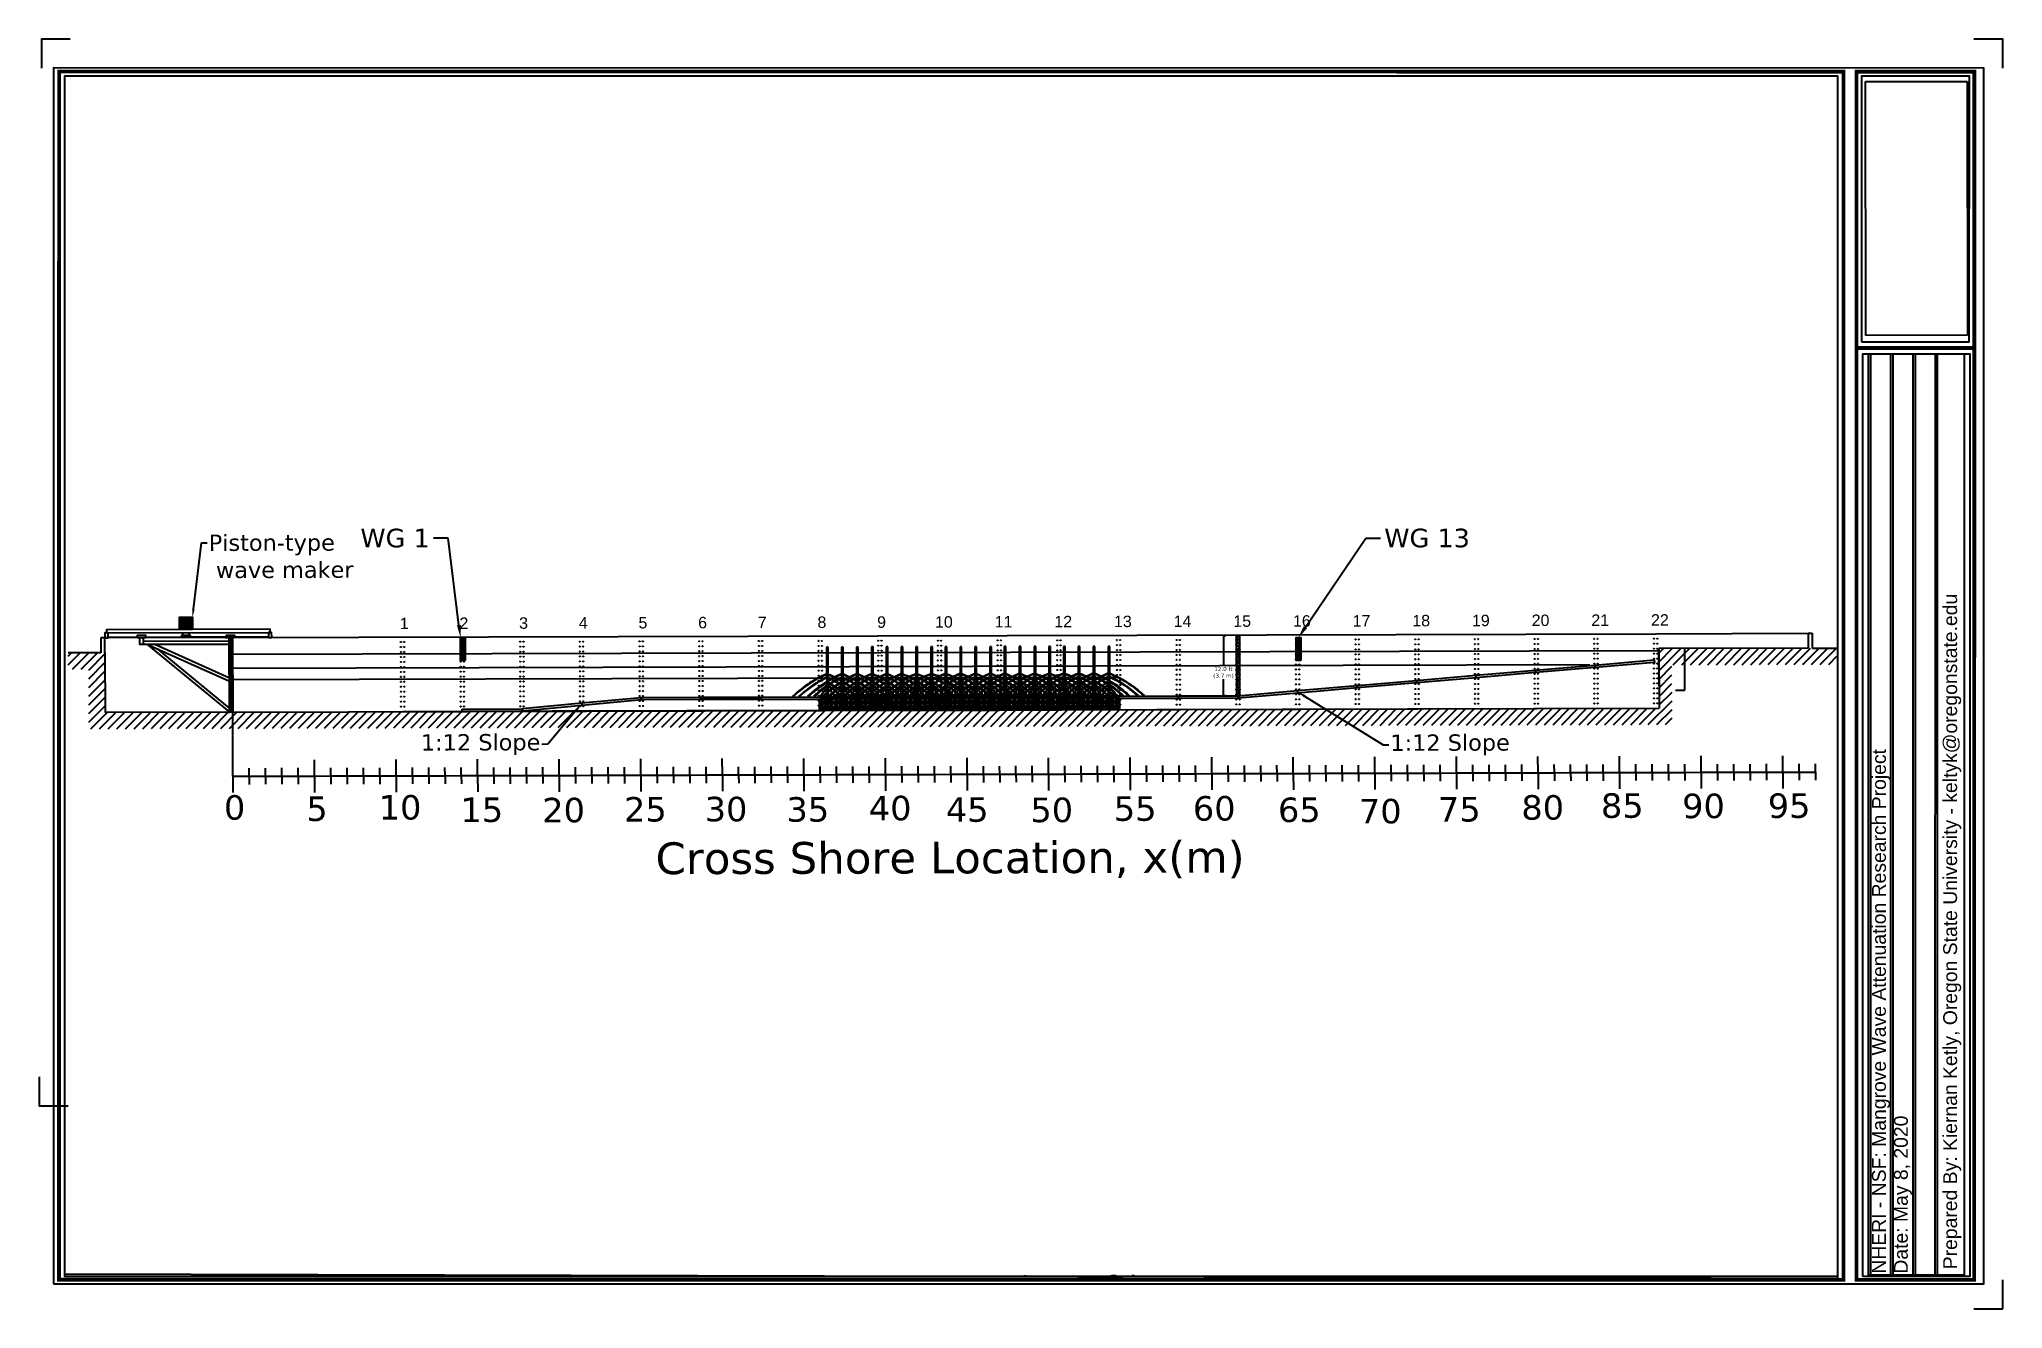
# Paper-space layout 'Instrumentation-Overview' of a CAD drawing. Header units: feet. Extents: x -10 to 37.6, y -9.3 to 21.4.
# The model-space entities are those that its viewports show. They can reach past a viewport. Long polylines and large blocks are cut down to what shows.
import ezdxf
from ezdxf import colors
from ezdxf.entities.mleader import LeaderData, LeaderLine
from ezdxf.math import Vec2, Vec3

# ---------------------------------------------------------------- set-up
doc = ezdxf.new("R2010")
doc.units = ezdxf.units.FT
doc.header["$MEASUREMENT"] = 0
doc.header["$PDMODE"] = 35
for name, color, linetype in [(').5 layer template', 7, 'Continuous'), ('0.5 m slice', 1, 'Continuous'), ('ATM Mangroves', 3, 'Continuous'), ('BRD', 7, 'Continuous'), ('G-ANNO-NPLT', 40, 'Continuous'), ('G-ANNO-SYMB-NPLT', 11, 'Continuous'), ('LS-DYNA', 4, 'Continuous'), ('Mangrove Wall Option', 7, 'Continuous'), ('Max Crest Water Height', 130, 'Continuous'), ('Max Water Level', 210, 'Continuous'), ('No of Bays', 2, 'Continuous'), ('Slabs', 7, 'Continuous'), ('Viewport', 2, 'Continuous')]:
    doc.layers.add(name, color=color, linetype=linetype)
doc.layers.add('Plot View', color=2, linetype='Continuous', plot=False)
doc.styles.add('_ATM-F2', font='arial.ttf')
doc.styles.get("Standard").update_dxf_attribs({"font": 'verdana.ttf'})
doc.dimstyles.new('Meters', dxfattribs={"dimscale": 0.25, "dimtxt": 1, "dimasz": 0.18, "dimexe": 0.178, "dimexo": 0.0625, "dimgap": 0.09, "dimtad": 0, "dimtih": 1, "dimtoh": 1, "dimzin": 0, "dimdsep": 46, "dimtxsty": 'Standard', "dimcen": 0.09, "dimazin": 0, "dimtfac": 1, "dimtofl": 0, "dimtmove": 0, "dimatfit": 3, "dimfxl": 0.5, "dimfxlon": 1, "dimtolj": 1, "dimtzin": 0, "dimarcsym": 0})
picture_1 = doc.add_image_def('image1.jpg', size_in_pixel=(2000, 800))
pattern_1 = [(45, (-1.9903, 110.2804), (-0.26516504, 0.26516504), [])]

psp = doc.layouts.new('Instrumentation-Overview')

# ---------------------------------------------------------------- texts
at = {"layer": 'G-ANNO-NPLT', "color": 18, "true_color": 0x000000, "char_height": 0.335, "attachment_point": 7, "rotation": 89.9979, "style": '_ATM-F2'}
for s, insert, width in [('Prepared By: Kiernan Ketly, Oregon State University - keltyk@oregonstate.edu', (36.551, -8.371), 22.25217), ('NHERI - NSF: Mangrove Wave Attenuation Research Project', (34.828, -8.477), 13.97968), ('Date: May 8, 2020', (35.359, -8.477), 13.97968)]:
    psp.add_mtext(s, dxfattribs=dict(at, insert=insert, width=width))

msp = doc.modelspace()

# ---------------------------------------------------------------- texts
at = {"layer": '0.5 m slice', "color": 1, "transparency": 33554687, "attachment_point": 1}
for s, width, insert, char_height in [('{\\C0;0 }', 4.15825, (10.319, -310.194), 1.5), ('{\\C0;5}', 2.95774, (15.364, -310.284), 1.5), ('{\\C0;10}', 2.95774, (19.805, -310.215), 1.5), ('{\\C0;15}', 2.95774, (24.816, -310.375), 1.5), ('{\\C0;20}', 2.95774, (29.829, -310.409), 1.5), ('{\\C0;25}', 2.95774, (34.842, -310.375), 1.5), ('{\\C0;30}', 2.95774, (39.787, -310.375), 1.5), ('{\\C0;35}', 2.95774, (44.8, -310.409), 1.5), ('{\\C0;40}', 2.95774, (49.847, -310.341), 1.5), ('{\\C0;45}', 2.95774, (54.57, -310.444), 1.5), ('{\\C0;50}', 2.95774, (59.753, -310.478), 1.5), ('{\\C0;55}', 2.95774, (64.867, -310.41), 1.5), ('{\\C0;60}', 2.95774, (69.711, -310.41), 1.5), ('{\\C0;65}', 2.95774, (74.927, -310.512), 1.5), ('{\\C0;75}', 2.95774, (84.733, -310.51), 1.5), ('{\\C0;80}', 2.95774, (89.847, -310.408), 1.5), ('{\\C0;85}', 2.95774, (94.725, -310.307), 1.5), ('{\\C0;90}', 2.95774, (99.704, -310.341), 1.5), ('{\\C0;95}', 2.95774, (104.954, -310.341), 1.5), ('{\\C0;70}', 2.95774, (79.889, -310.612), 1.5), ('{\\C0;Cross Shore Location, x(m)}', 46.22334, (36.763, -313.158), 1.94514)]:
    msp.add_mtext_dynamic_manual_height_columns(s, width=width, gutter_width=9.726, heights=[0], dxfattribs=dict(at, insert=insert, char_height=char_height))
at = {"layer": 'No of Bays', "color": 0, "transparency": 33554687, "char_height": 3.5, "width": 19.93909, "attachment_point": 1}
for s, insert in [('{\\f@Arial Unicode MS|b0|i0|c0|p34;\\H0.2x;1}', (21.128, -299.342)), ('{\\f@Arial Unicode MS|b0|i0|c0|p34;\\H0.2x;2}', (24.785, -299.342)), ('{\\f@Arial Unicode MS|b0|i0|c0|p34;\\H0.2x;3}', (28.443, -299.342)), ('{\\f@Arial Unicode MS|b0|i0|c0|p34;\\H0.2x;4}', (32.101, -299.342)), ('{\\f@Arial Unicode MS|b0|i0|c0|p34;\\H0.2x;5}', (35.758, -299.342)), ('{\\f@Arial Unicode MS|b0|i0|c0|p34;\\H0.2x;6}', (39.416, -299.342)), ('{\\f@Arial Unicode MS|b0|i0|c0|p34;\\H0.2x;7}', (43.073, -299.342)), ('{\\f@Arial Unicode MS|b0|i0|c0|p34;\\H0.2x;8}', (46.731, -299.342)), ('{\\f@Arial Unicode MS|b0|i0|c0|p34;\\H0.2x;9}', (50.389, -299.342)), ('{\\f@Arial Unicode MS|b0|i0|c0|p34;\\H0.2x;10}', (53.935, -299.342)), ('{\\f@Arial Unicode MS|b0|i0|c0|p34;\\H0.2x;11}', (57.592, -299.342)), ('{\\f@Arial Unicode MS|b0|i0|c0|p34;\\H0.2x;12}', (61.25, -299.342)), ('{\\f@Arial Unicode MS|b0|i0|c0|p34;\\H0.2x;13}', (64.907, -299.342)), ('{\\f@Arial Unicode MS|b0|i0|c0|p34;\\H0.2x;14}', (68.565, -299.342)), ('{\\f@Arial Unicode MS|b0|i0|c0|p34;\\H0.2x;15}', (72.223, -299.342)), ('{\\f@Arial Unicode MS|b0|i0|c0|p34;\\H0.2x;16}', (75.88, -299.342)), ('{\\f@Arial Unicode MS|b0|i0|c0|p34;\\H0.2x;17}', (79.538, -299.342)), ('{\\f@Arial Unicode MS|b0|i0|c0|p34;\\H0.2x;18}', (83.195, -299.342)), ('{\\f@Arial Unicode MS|b0|i0|c0|p34;\\H0.2x;19}', (86.853, -299.342)), ('{\\f@Arial Unicode MS|b0|i0|c0|p34;\\H0.2x;20}', (90.511, -299.342)), ('{\\f@Arial Unicode MS|b0|i0|c0|p34;\\H0.2x;21}', (94.168, -299.342)), ('{\\f@Arial Unicode MS|b0|i0|c0|p34;\\H0.2x;22}', (97.826, -299.342))]:
    msp.add_mtext(s, dxfattribs=dict(at, insert=insert))

# ---------------------------------------------------------------- blocks, each defined once
blk = doc.blocks.new('*D86')
at = {"layer": 'ATM Mangroves', "color": 0, "lineweight": -2, "transparency": 16777216}
for p, q in [((71.74, -300.61), (71.57, -300.61)), ((71.61, -300.65), (71.61, -302.44)), ((71.61, -304.22), (71.61, -303.25)), ((71.74, -304.26), (71.57, -304.26))]:
    blk.add_line(p, q, dxfattribs=at)
at = {"layer": 'ATM Mangroves', "color": 0, "transparency": 16777216}
for points in [[(71.61, -300.65), (71.62, -300.65), (71.61, -300.61)], [(71.61, -304.22), (71.62, -304.22), (71.61, -304.26)]]:
    blk.add_solid(points, dxfattribs=at)
at = {"layer": 'Defpoints', "color": 0, "transparency": 16777216}
for p in [(72.4, -300.61), (71.61, -304.26), (72.4, -304.26)]:
    blk.add_point(p, dxfattribs=at)
at = {"layer": 'ATM Mangroves', "color": 0, "transparency": 16777216, "insert": (71.61, -302.85), "char_height": 0.25, "attachment_point": 5}
blk.add_mtext('\\A1;12.0 ft\\P(3.7 m)', dxfattribs=at)
blk = doc.blocks.new('*D110')
at = {"color": 0, "lineweight": -2, "transparency": 16777216}
for p, q in [((5.44, -341.67), (5.44, -340.17)), ((109.84, -341.67), (109.84, -340.17)), ((6.44, -340.67), (50.79, -340.67)), ((108.84, -340.67), (67.29, -340.67))]:
    blk.add_line(p, q, dxfattribs=at)
at = {"color": 0, "transparency": 16777216}
for points in [[(6.44, -340.5), (6.44, -340.83), (5.44, -340.67)], [(108.84, -340.5), (108.84, -340.83), (109.84, -340.67)]]:
    blk.add_solid(points, dxfattribs=at)
at = {"layer": 'Defpoints', "color": 0, "transparency": 16777216}
for p in [(109.84, -340.67), (5.44, -347.12), (109.84, -347.12)]:
    blk.add_point(p, dxfattribs=at)
at = {"color": 0, "transparency": 16777216, "insert": (59.04, -340.67), "char_height": 0.875, "attachment_point": 5}
blk.add_mtext('\\A1;{\\H1.71429x;104 m (341 ft)}', dxfattribs=at)

# ---------------------------------------------------------------- dimensions: what is measured, and where the dimension line sits
at = {"transparency": 33554687}
dim = msp.add_linear_dim(base=(109.843, -340.666), p1=(5.44, -347.121), p2=(109.843, -347.121), text='{\\H1.71429x;<> (341 ft)}', dimstyle='Meters', override={"dimtxt": 3.5, "dimasz": 4, "dimexe": 2, "dimgap": 3, "dimdec": 0, "dimpost": ' m', "dimfxl": 4}, dxfattribs=at)
dim.commit()
dim.dimension.update_dxf_attribs({"geometry": '*D110', "text_midpoint": (59.038, -340.666), "dimtype": 160})
at = {"layer": 'ATM Mangroves', "color": 7, "transparency": 33554687}
dim = msp.add_linear_dim(base=(71.614, -304.265), p1=(72.396, -300.607), p2=(72.396, -304.265), angle=90, text='12.0 ft\\P(<>)', dimstyle='Meters', override={"dimdec": 1, "dimpost": ' m'}, dxfattribs=at)
dim.commit()
dim.dimension.update_dxf_attribs({"geometry": '*D86', "text_midpoint": (71.614, -302.847), "dimtype": 160})

# ---------------------------------------------------------------- hatches: boundary and pattern name
at = {"transparency": 33554687}
h = msp.add_hatch(color=256, dxfattribs=at)
h.dxf.hatch_style = 1
h.paths.add_polyline_path([(8.422, -300.031), (7.622, -300.031), (7.622, -299.281), (8.422, -299.281)])
h = msp.add_hatch(dxfattribs=at)
h.set_pattern_fill('ANSI31', color=256, scale=3)
h.set_pattern_definition(pattern_1)
h.paths.add_polyline_path([(2.8, -301.446), (0.8, -301.446), (0.8, -302.446), (2.05, -302.446), (2.05, -305.103), (2.05, -306.103), (3.05, -306.103), (3.05, -305.103), (3.05, -301.446)])
h = msp.add_hatch(dxfattribs=at)
h.set_pattern_fill('ANSI31', color=256, scale=3)
h.set_pattern_definition(pattern_1)
h.paths.add_polyline_path([(10.42, -305.103), (3.05, -305.103), (3.05, -306.103), (98.101, -306.103), (99.101, -306.103), (99.101, -302.446), (107.218, -302.446), (107.218, -301.446), (98.309, -301.446), (98.309, -305.103), (10.674, -305.103)])
h = msp.add_hatch(dxfattribs=at)
h.set_pattern_fill('ANSI31', color=256, scale=3)
h.set_pattern_definition(pattern_1)
edge = h.paths.add_edge_path()
edge.add_line((107.468, -301.446), (109.218, -301.446))
edge.add_line((109.218, -301.446), (109.218, -302.446))
edge.add_line((109.218, -302.446), (106.925, -302.446))
edge.add_line((106.925, -302.446), (107.218, -301.446))
at = {"layer": 'Mangrove Wall Option', "transparency": 33554687}
h = msp.add_hatch(dxfattribs=at)
h.set_pattern_fill('ANSI38', color=6)
h.set_pattern_definition([(45, (5.3314, 109.97611), (-0.088388348, 0.088388348), []), (135, (5.3314, 109.97611), (-0.265165043, 0.088388348), [0.3125, -0.1875])])
edge = h.paths.add_edge_path()
edge.add_arc((72.693, -300.878), 0.289, 110.17844, 252.40209, ccw=False)
edge.add_line((72.593, -300.607), (72.414, -300.607))
edge.add_arc((72.316, -300.878), 0.288, -72.65359, 70.13542, ccw=False)
edge.add_line((72.402, -301.153), (72.401, -301.432))
edge.add_arc((72.402, -301.445), 0.0127, 0, 95.28056, ccw=False)
edge.add_arc((72.402, -301.445), 0.0127, -95.74488, 0, ccw=False)
edge.add_line((72.401, -301.458), (72.4, -301.737))
edge.add_arc((72.402, -301.75), 0.0127, 0, 100.91412, ccw=False)
edge.add_arc((72.402, -301.75), 0.0127, -101.37845, 0, ccw=False)
edge.add_line((72.4, -301.762), (72.399, -302.042))
edge.add_arc((72.402, -302.055), 0.0127, 0, 106.65947, ccw=False)
edge.add_arc((72.402, -302.055), 0.0127, -107.1238, 0, ccw=False)
edge.add_line((72.399, -302.067), (72.397, -302.348))
edge.add_arc((72.402, -302.359), 0.0127, 0, 112.58616, ccw=False)
edge.add_arc((72.402, -302.359), 0.0127, -113.05049, 0, ccw=False)
edge.add_line((72.397, -302.371), (72.396, -302.653))
edge.add_arc((72.402, -302.664), 0.0127, 0, 118.78413, ccw=False)
edge.add_arc((72.402, -302.664), 0.0127, 240.75154, 360, ccw=False)
edge.add_line((72.396, -302.675), (72.395, -302.959))
edge.add_arc((72.402, -302.969), 0.0127, 0, 125.38075, ccw=False)
edge.add_arc((72.402, -302.969), 0.0127, -125.84508, 0, ccw=False)
edge.add_line((72.395, -302.979), (72.394, -303.264))
edge.add_arc((72.402, -303.274), 0.0127, 0, 132.57665, ccw=False)
edge.add_arc((72.402, -303.274), 0.0127, -133.04097, 0, ccw=False)
edge.add_line((72.394, -303.283), (72.393, -303.407))
edge.add_line((72.393, -303.407), (72.596, -303.407))
edge.add_line((72.596, -303.407), (72.597, -303.283))
edge.add_arc((72.606, -303.274), 0.0127, 132.57665, 226.95903, ccw=False)
edge.add_line((72.597, -303.264), (72.598, -302.979))
edge.add_arc((72.606, -302.969), 0.0127, 180, 234.15492, ccw=False)
edge.add_arc((72.606, -302.969), 0.0127, 125.38075, 180, ccw=False)
edge.add_line((72.598, -302.959), (72.599, -302.675))
edge.add_arc((72.606, -302.664), 0.0127, 180, 240.75154, ccw=False)
edge.add_arc((72.606, -302.664), 0.0127, 118.78413, 180, ccw=False)
edge.add_line((72.599, -302.653), (72.601, -302.371))
edge.add_arc((72.606, -302.359), 0.0127, 180, 246.94951, ccw=False)
edge.add_arc((72.606, -302.359), 0.0127, 112.58616, 180, ccw=False)
edge.add_line((72.601, -302.348), (72.602, -302.067))
edge.add_arc((72.606, -302.055), 0.0127, 180, 252.8762, ccw=False)
edge.add_arc((72.606, -302.055), 0.0127, 106.65947, 180, ccw=False)
edge.add_line((72.602, -302.042), (72.603, -301.762))
edge.add_arc((72.606, -301.75), 0.0127, 180, 258.62155, ccw=False)
edge.add_arc((72.606, -301.75), 0.0127, 100.91412, 180, ccw=False)
edge.add_line((72.603, -301.737), (72.604, -301.458))
edge.add_arc((72.606, -301.445), 0.0127, 180, 264.25512, ccw=False)
edge.add_arc((72.606, -301.445), 0.0127, 95.28056, 180, ccw=False)
edge.add_line((72.604, -301.432), (72.606, -301.153))
h = msp.add_hatch(dxfattribs=at)
h.set_pattern_fill('ANSI38', color=6)
h.set_pattern_definition([(45, (74.26848, -304.64412), (-0.0883883, 0.0883883), []), (135, (74.26848, -304.64412), (-0.265165, 0.0883883), [0.3125, -0.1875])])
h.paths.add_polyline_path([(72.596, -303.584, -0.354426), (72.596, -303.568), (72.596, -303.405), (72.393, -303.405), (72.393, -303.568, -0.7050078), (72.415, -303.576, -0.7080451), (72.392, -303.584), (72.391, -303.875, -0.7721951), (72.415, -303.881, -0.7754342), (72.391, -303.887), (72.39, -304.189, -1.1256196), (72.415, -304.186, -0.8883996), (72.39, -304.189), (72.39, -304.261), (72.512, -304.261), (72.593, -304.254), (72.594, -303.887, -0.259244), (72.594, -303.875)])
at = {"layer": 'Slabs', "transparency": 33554687}
h = msp.add_hatch(dxfattribs=at)
h.set_pattern_fill('GRAVEL', scale=0.3)
h.set_pattern_definition([(228.0127875, (73.038854, 86.856836), (-2.4, -2.7), [0.0403608, -3.99572641]), (184.9697407, (73.011854, 86.826836), (3.6, 0.3), [0.0692604, -6.85677743]), (132.510447, (72.942854, 86.820836), (3, -3.3), [0.0488364, -4.83480978]), (267.273689, (72.825854, 86.745836), (0.3, 6), [0.0630714, -6.24406741]), (292.833654, (72.822854, 86.682836), (-1.5, 3.6), [0.0618465, -6.12281194]), (357.273689, (72.846854, 86.625836), (-6, 0.3), [0.0630714, -6.24406741]), (37.6942405, (72.909854, 86.622836), (-3.9, -3), [0.0834087, -8.25745456]), (72.2553284, (72.975854, 86.673836), (2.1, 6.6), [0.0787464, -7.79589645]), (121.4295656, (72.999854, 86.748836), (-2.4, 3.9), [0.063285, -6.26522193]), (175.236358, (72.966854, 86.802836), (3.3, -0.3), [0.0722496, -3.54022877]), (222.3974378, (72.894854, 86.808836), (-3.6, -3.3), [0.0934344, -9.2500125]), (138.814075, (73.122854, 86.742836), (-2.1, 1.8), [0.0318903, -3.15715344]), (171.4692344, (73.098854, 86.763836), (3.9, -0.6), [0.0606711, -6.00645342]), (225, (73.03885, 86.77284), (-3e-17, -0.3), [0.0424263, -0.38183777]), (203.19859, (73.017854, 86.808836), (1.5, 0.6), [0.0228474, -2.26188453]), (291.80141, (72.996854, 86.799836), (-0.3, 0.9), [0.0323109, -1.58323854]), (30.963757, (73.008854, 86.769836), (0.9, 0.6), [0.0524787, -1.69680687]), (161.56505, (73.05385, 86.79684), (0.6, -0.3), [0.0379473, -0.910736]), (16.3895403, (72.822854, 86.799836), (3, 0.9), [0.05316, -5.26285354]), (70.346176, (72.873854, 86.814836), (-1.2, -3.3), [0.0445983, -4.41522232]), (293.19859, (73.053854, 86.856836), (-0.6, 1.5), [0.0456945, -2.23903743]), (343.6104597, (73.071854, 86.814836), (-3, 0.9), [0.05316, -5.26285354]), (339.443955, (72.822854, 86.613836), (-1.5, 0.6), [0.051264, -2.51193712]), (294.7751406, (72.870854, 86.595836), (-1.5, 3.3), [0.0429534, -4.25239292]), (66.80141, (73.056854, 86.556836), (0.6, 1.5), [0.0456945, -2.23903743]), (17.3540246, (73.074854, 86.598836), (-3.9, -1.2), [0.0502893, -4.97862708]), (69.443955, (72.909854, 86.556836), (-0.6, -1.5), [0.025632, -2.53756912]), (101.309932, (73.038854, 86.556836), (-0.3, 1.2), [0.015297, -1.51440885]), (165.963757, (73.035854, 86.571836), (0.9, -0.3), [0.0618465, -1.17508519]), (186.009006, (72.975854, 86.586836), (3, 0.3), [0.057315, -5.67417695]), (303.690068, (73.00885, 86.74284), (-0.3, 0.6), [0.0432666, -1.03839878]), (353.1572266, (73.032854, 86.706836), (5.1, -0.6), [0.0755382, -7.47826879]), (60.945396, (73.107854, 86.697836), (-1.2, -2.1), [0.0308868, -3.05780224]), (90, (73.12285, 86.72484), (-0.3, 0.3), [0.018, -0.282]), (120.256437, (72.969854, 86.595836), (1.2, -2.1), [0.0416772, -4.126056]), (48.0127875, (72.948854, 86.631836), (2.4, 2.7), [0.0807216, -3.95536561]), (0, (73.00285, 86.69184), (0.3, 0.3), [0.078, -0.222]), (325.3048465, (73.080854, 86.691836), (3, -2.1), [0.0474342, -4.6959823]), (254.054604, (73.119854, 86.664836), (-0.3, -1.2), [0.0436806, -2.14035237]), (207.6459754, (73.107854, 86.622836), (-5.7, -3), [0.0711195, -7.04084225]), (175.4260787, (73.044854, 86.589836), (-3.9, 0.3), [0.0752397, -7.44872202])])
h.paths.add_polyline_path([(48.199, -304.316), (47.388, -304.316), (47.388, -305.084), (47.286, -305.084), (47.286, -304.316), (46.894, -304.316), (46.901, -305.084), (50.532, -305.084), (50.537, -304.316), (50.131, -304.316), (50.131, -305.084), (50.029, -305.084), (50.029, -304.316), (49.216, -304.316), (49.216, -305.084), (49.115, -305.084), (49.115, -304.316), (48.299, -304.316), (48.3, -305.084), (48.199, -305.084)])
h = msp.add_hatch(dxfattribs=at)
h.set_pattern_fill('GRAVEL', scale=0.3)
h.set_pattern_definition([(228.0127875, (76.68938, 86.856836), (-2.4, -2.7), [0.0403608, -3.99572641]), (184.9697407, (76.662381, 86.826836), (3.6, 0.3), [0.0692604, -6.85677743]), (132.510447, (76.593381, 86.820836), (3, -3.3), [0.0488364, -4.83480978]), (267.273689, (76.476381, 86.745836), (0.3, 6), [0.0630714, -6.24406741]), (292.833654, (76.473381, 86.682836), (-1.5, 3.6), [0.0618465, -6.12281194]), (357.273689, (76.497381, 86.625836), (-6, 0.3), [0.0630714, -6.24406741]), (37.6942405, (76.560381, 86.622836), (-3.9, -3), [0.0834087, -8.25745456]), (72.2553284, (76.626381, 86.673836), (2.1, 6.6), [0.0787464, -7.79589645]), (121.4295656, (76.650381, 86.748836), (-2.4, 3.9), [0.063285, -6.26522193]), (175.236358, (76.61738, 86.802836), (3.3, -0.3), [0.0722496, -3.54022877]), (222.3974378, (76.545381, 86.808836), (-3.6, -3.3), [0.0934344, -9.2500125]), (138.814075, (76.77338, 86.742836), (-2.1, 1.8), [0.0318903, -3.15715344]), (171.4692344, (76.749381, 86.763836), (3.9, -0.6), [0.0606711, -6.00645342]), (225, (76.68938, 86.77284), (-3e-17, -0.3), [0.0424263, -0.38183777]), (203.19859, (76.66838, 86.808836), (1.5, 0.6), [0.0228474, -2.26188453]), (291.80141, (76.64738, 86.799836), (-0.3, 0.9), [0.0323109, -1.58323854]), (30.963757, (76.65938, 86.769836), (0.9, 0.6), [0.0524787, -1.69680687]), (161.56505, (76.70438, 86.79684), (0.6, -0.3), [0.0379473, -0.910736]), (16.3895403, (76.473381, 86.799836), (3, 0.9), [0.05316, -5.26285354]), (70.346176, (76.52438, 86.814836), (-1.2, -3.3), [0.0445983, -4.41522232]), (293.19859, (76.70438, 86.856836), (-0.6, 1.5), [0.0456945, -2.23903743]), (343.6104597, (76.722381, 86.814836), (-3, 0.9), [0.05316, -5.26285354]), (339.443955, (76.47338, 86.613836), (-1.5, 0.6), [0.051264, -2.51193712]), (294.7751406, (76.52138, 86.595836), (-1.5, 3.3), [0.0429534, -4.25239292]), (66.80141, (76.70738, 86.556836), (0.6, 1.5), [0.0456945, -2.23903743]), (17.3540246, (76.725381, 86.598836), (-3.9, -1.2), [0.0502893, -4.97862708]), (69.443955, (76.56038, 86.556836), (-0.6, -1.5), [0.025632, -2.53756912]), (101.309932, (76.68938, 86.556836), (-0.3, 1.2), [0.015297, -1.51440885]), (165.963757, (76.68638, 86.571836), (0.9, -0.3), [0.0618465, -1.17508519]), (186.009006, (76.626381, 86.586836), (3, 0.3), [0.057315, -5.67417695]), (303.690068, (76.65938, 86.74284), (-0.3, 0.6), [0.0432666, -1.03839878]), (353.1572266, (76.683381, 86.706836), (5.1, -0.6), [0.0755382, -7.47826879]), (60.945396, (76.75838, 86.697836), (-1.2, -2.1), [0.0308868, -3.05780224]), (90, (76.77338, 86.72484), (-0.3, 0.3), [0.018, -0.282]), (120.256437, (76.62038, 86.595836), (1.2, -2.1), [0.0416772, -4.126056]), (48.0127875, (76.59938, 86.631836), (2.4, 2.7), [0.0807216, -3.95536561]), (0, (76.65338, 86.69184), (0.3, 0.3), [0.078, -0.222]), (325.3048465, (76.731381, 86.691836), (3, -2.1), [0.0474342, -4.6959823]), (254.054604, (76.77038, 86.664836), (-0.3, -1.2), [0.0436806, -2.14035237]), (207.6459754, (76.758381, 86.622836), (-5.7, -3), [0.0711195, -7.04084225]), (175.4260787, (76.695381, 86.589836), (-3.9, 0.3), [0.0752397, -7.44872202])])
h.paths.add_polyline_path([(51.849, -304.316), (51.038, -304.316), (51.038, -305.084), (50.937, -305.084), (50.937, -304.316), (50.545, -304.316), (50.552, -305.084), (54.183, -305.084), (54.187, -304.316), (53.781, -304.316), (53.781, -305.084), (53.68, -305.084), (53.68, -304.316), (52.867, -304.316), (52.867, -305.084), (52.765, -305.084), (52.765, -304.316), (51.949, -304.316), (51.951, -305.084), (51.849, -305.084)])
h = msp.add_hatch(dxfattribs=at)
h.set_pattern_fill('GRAVEL', scale=0.3)
h.set_pattern_definition([(228.0127875, (80.303423, 86.856836), (-2.4, -2.7), [0.0403608, -3.99572641]), (184.9697407, (80.276423, 86.826836), (3.6, 0.3), [0.0692604, -6.85677743]), (132.510447, (80.207423, 86.820836), (3, -3.3), [0.0488364, -4.83480978]), (267.273689, (80.090423, 86.745836), (0.3, 6), [0.0630714, -6.24406741]), (292.833654, (80.087423, 86.682836), (-1.5, 3.6), [0.0618465, -6.12281194]), (357.273689, (80.111423, 86.625836), (-6, 0.3), [0.0630714, -6.24406741]), (37.6942405, (80.174423, 86.622836), (-3.9, -3), [0.0834087, -8.25745456]), (72.2553284, (80.240423, 86.673836), (2.1, 6.6), [0.0787464, -7.79589645]), (121.4295656, (80.264423, 86.748836), (-2.4, 3.9), [0.063285, -6.26522193]), (175.236358, (80.231423, 86.802836), (3.3, -0.3), [0.0722496, -3.54022877]), (222.3974378, (80.159423, 86.808836), (-3.6, -3.3), [0.0934344, -9.2500125]), (138.814075, (80.387423, 86.742836), (-2.1, 1.8), [0.0318903, -3.15715344]), (171.4692344, (80.363423, 86.763836), (3.9, -0.6), [0.0606711, -6.00645342]), (225, (80.30342, 86.77284), (-3e-17, -0.3), [0.0424263, -0.38183777]), (203.19859, (80.282423, 86.808836), (1.5, 0.6), [0.0228474, -2.26188453]), (291.80141, (80.261423, 86.799836), (-0.3, 0.9), [0.0323109, -1.58323854]), (30.963757, (80.273423, 86.769836), (0.9, 0.6), [0.0524787, -1.69680687]), (161.56505, (80.31842, 86.79684), (0.6, -0.3), [0.0379473, -0.910736]), (16.3895403, (80.087423, 86.799836), (3, 0.9), [0.05316, -5.26285354]), (70.346176, (80.138423, 86.814836), (-1.2, -3.3), [0.0445983, -4.41522232]), (293.19859, (80.318423, 86.856836), (-0.6, 1.5), [0.0456945, -2.23903743]), (343.6104597, (80.336423, 86.814836), (-3, 0.9), [0.05316, -5.26285354]), (339.443955, (80.087423, 86.613836), (-1.5, 0.6), [0.051264, -2.51193712]), (294.7751406, (80.135423, 86.595836), (-1.5, 3.3), [0.0429534, -4.25239292]), (66.80141, (80.321423, 86.556836), (0.6, 1.5), [0.0456945, -2.23903743]), (17.3540246, (80.339423, 86.598836), (-3.9, -1.2), [0.0502893, -4.97862708]), (69.443955, (80.174423, 86.556836), (-0.6, -1.5), [0.025632, -2.53756912]), (101.309932, (80.303423, 86.556836), (-0.3, 1.2), [0.015297, -1.51440885]), (165.963757, (80.30042, 86.571836), (0.9, -0.3), [0.0618465, -1.17508519]), (186.009006, (80.240423, 86.586836), (3, 0.3), [0.057315, -5.67417695]), (303.690068, (80.27342, 86.74284), (-0.3, 0.6), [0.0432666, -1.03839878]), (353.1572266, (80.297423, 86.706836), (5.1, -0.6), [0.0755382, -7.47826879]), (60.945396, (80.372423, 86.697836), (-1.2, -2.1), [0.0308868, -3.05780224]), (90, (80.38742, 86.72484), (-0.3, 0.3), [0.018, -0.282]), (120.256437, (80.234423, 86.595836), (1.2, -2.1), [0.0416772, -4.126056]), (48.0127875, (80.213423, 86.631836), (2.4, 2.7), [0.0807216, -3.95536561]), (0, (80.26742, 86.69184), (0.3, 0.3), [0.078, -0.222]), (325.3048465, (80.345423, 86.691836), (3, -2.1), [0.0474342, -4.6959823]), (254.054604, (80.384423, 86.664836), (-0.3, -1.2), [0.0436806, -2.14035237]), (207.6459754, (80.372423, 86.622836), (-5.7, -3), [0.0711195, -7.04084225]), (175.4260787, (80.309423, 86.589836), (-3.9, 0.3), [0.0752397, -7.44872202])])
h.paths.add_polyline_path([(55.464, -304.316), (54.652, -304.316), (54.652, -305.084), (54.551, -305.084), (54.551, -304.316), (54.159, -304.316), (54.166, -305.084), (57.797, -305.084), (57.801, -304.316), (57.395, -304.316), (57.395, -305.084), (57.294, -305.084), (57.294, -304.316), (56.481, -304.316), (56.481, -305.084), (56.38, -305.084), (56.38, -304.316), (55.564, -304.316), (55.565, -305.084), (55.464, -305.084)])
h = msp.add_hatch(dxfattribs=at)
h.set_pattern_fill('GRAVEL', scale=0.3)
h.set_pattern_definition([(228.0127875, (83.925523, 86.856836), (-2.4, -2.7), [0.0403608, -3.99572641]), (184.9697407, (83.898523, 86.826836), (3.6, 0.3), [0.0692604, -6.85677743]), (132.510447, (83.829523, 86.820836), (3, -3.3), [0.0488364, -4.83480978]), (267.273689, (83.712523, 86.745836), (0.3, 6), [0.0630714, -6.24406741]), (292.833654, (83.709523, 86.682836), (-1.5, 3.6), [0.0618465, -6.12281194]), (357.273689, (83.733523, 86.625836), (-6, 0.3), [0.0630714, -6.24406741]), (37.6942405, (83.796523, 86.622836), (-3.9, -3), [0.0834087, -8.25745456]), (72.2553284, (83.862523, 86.673836), (2.1, 6.6), [0.0787464, -7.79589645]), (121.4295656, (83.886523, 86.748836), (-2.4, 3.9), [0.063285, -6.26522193]), (175.236358, (83.853523, 86.802836), (3.3, -0.3), [0.0722496, -3.54022877]), (222.3974378, (83.781523, 86.808836), (-3.6, -3.3), [0.0934344, -9.2500125]), (138.814075, (84.009523, 86.742836), (-2.1, 1.8), [0.0318903, -3.15715344]), (171.4692344, (83.985523, 86.763836), (3.9, -0.6), [0.0606711, -6.00645342]), (225, (83.92552, 86.77284), (-3e-17, -0.3), [0.0424263, -0.38183777]), (203.19859, (83.904523, 86.808836), (1.5, 0.6), [0.0228474, -2.26188453]), (291.80141, (83.88352, 86.799836), (-0.3, 0.9), [0.0323109, -1.58323854]), (30.963757, (83.895523, 86.769836), (0.9, 0.6), [0.0524787, -1.69680687]), (161.56505, (83.94052, 86.79684), (0.6, -0.3), [0.0379473, -0.910736]), (16.3895403, (83.709523, 86.799836), (3, 0.9), [0.05316, -5.26285354]), (70.346176, (83.760523, 86.814836), (-1.2, -3.3), [0.0445983, -4.41522232]), (293.19859, (83.940523, 86.856836), (-0.6, 1.5), [0.0456945, -2.23903743]), (343.6104597, (83.958523, 86.814836), (-3, 0.9), [0.05316, -5.26285354]), (339.443955, (83.709523, 86.613836), (-1.5, 0.6), [0.051264, -2.51193712]), (294.7751406, (83.757523, 86.595836), (-1.5, 3.3), [0.0429534, -4.25239292]), (66.80141, (83.943523, 86.556836), (0.6, 1.5), [0.0456945, -2.23903743]), (17.3540246, (83.961523, 86.598836), (-3.9, -1.2), [0.0502893, -4.97862708]), (69.443955, (83.796523, 86.556836), (-0.6, -1.5), [0.025632, -2.53756912]), (101.309932, (83.92552, 86.556836), (-0.3, 1.2), [0.015297, -1.51440885]), (165.963757, (83.92252, 86.571836), (0.9, -0.3), [0.0618465, -1.17508519]), (186.009006, (83.862523, 86.586836), (3, 0.3), [0.057315, -5.67417695]), (303.690068, (83.89552, 86.74284), (-0.3, 0.6), [0.0432666, -1.03839878]), (353.1572266, (83.919523, 86.706836), (5.1, -0.6), [0.0755382, -7.47826879]), (60.945396, (83.994523, 86.697836), (-1.2, -2.1), [0.0308868, -3.05780224]), (90, (84.00952, 86.72484), (-0.3, 0.3), [0.018, -0.282]), (120.256437, (83.856523, 86.595836), (1.2, -2.1), [0.0416772, -4.126056]), (48.0127875, (83.835523, 86.631836), (2.4, 2.7), [0.0807216, -3.95536561]), (0, (83.88952, 86.69184), (0.3, 0.3), [0.078, -0.222]), (325.3048465, (83.967523, 86.691836), (3, -2.1), [0.0474342, -4.6959823]), (254.054604, (84.006523, 86.664836), (-0.3, -1.2), [0.0436806, -2.14035237]), (207.6459754, (83.994523, 86.622836), (-5.7, -3), [0.0711195, -7.04084225]), (175.4260787, (83.931523, 86.589836), (-3.9, 0.3), [0.0752397, -7.44872202])])
h.paths.add_polyline_path([(59.086, -304.316), (58.274, -304.316), (58.274, -305.084), (58.173, -305.084), (58.173, -304.316), (57.781, -304.316), (57.788, -305.084), (61.419, -305.084), (61.423, -304.316), (61.017, -304.316), (61.017, -305.084), (60.916, -305.084), (60.916, -304.316), (60.103, -304.316), (60.103, -305.084), (60.002, -305.084), (60.002, -304.316), (59.186, -304.316), (59.187, -305.084), (59.086, -305.084)])
h = msp.add_hatch(dxfattribs=at)
h.set_pattern_fill('GRAVEL', scale=0.3)
h.set_pattern_definition([(228.0127875, (87.55578, 86.856836), (-2.4, -2.7), [0.0403608, -3.99572641]), (184.9697407, (87.52878, 86.826836), (3.6, 0.3), [0.0692604, -6.85677743]), (132.510447, (87.45978, 86.820836), (3, -3.3), [0.0488364, -4.83480978]), (267.273689, (87.34278, 86.745836), (0.3, 6), [0.0630714, -6.24406741]), (292.833654, (87.33978, 86.682836), (-1.5, 3.6), [0.0618465, -6.12281194]), (357.273689, (87.36378, 86.625836), (-6, 0.3), [0.0630714, -6.24406741]), (37.6942405, (87.426779, 86.622836), (-3.9, -3), [0.0834087, -8.25745456]), (72.2553284, (87.492779, 86.673836), (2.1, 6.6), [0.0787464, -7.79589645]), (121.4295656, (87.51678, 86.748836), (-2.4, 3.9), [0.063285, -6.26522193]), (175.236358, (87.48378, 86.802836), (3.3, -0.3), [0.0722496, -3.54022877]), (222.3974378, (87.411779, 86.808836), (-3.6, -3.3), [0.0934344, -9.2500125]), (138.814075, (87.63978, 86.742836), (-2.1, 1.8), [0.0318903, -3.15715344]), (171.4692344, (87.61578, 86.763836), (3.9, -0.6), [0.0606711, -6.00645342]), (225, (87.55578, 86.77284), (-3e-17, -0.3), [0.0424263, -0.38183777]), (203.19859, (87.53478, 86.808836), (1.5, 0.6), [0.0228474, -2.26188453]), (291.80141, (87.51378, 86.799836), (-0.3, 0.9), [0.0323109, -1.58323854]), (30.963757, (87.52578, 86.769836), (0.9, 0.6), [0.0524787, -1.69680687]), (161.56505, (87.57078, 86.79684), (0.6, -0.3), [0.0379473, -0.910736]), (16.3895403, (87.33978, 86.799836), (3, 0.9), [0.05316, -5.26285354]), (70.346176, (87.39078, 86.814836), (-1.2, -3.3), [0.0445983, -4.41522232]), (293.19859, (87.57078, 86.856836), (-0.6, 1.5), [0.0456945, -2.23903743]), (343.6104597, (87.58878, 86.814836), (-3, 0.9), [0.05316, -5.26285354]), (339.443955, (87.33978, 86.613836), (-1.5, 0.6), [0.051264, -2.51193712]), (294.7751406, (87.38778, 86.595836), (-1.5, 3.3), [0.0429534, -4.25239292]), (66.80141, (87.57378, 86.556836), (0.6, 1.5), [0.0456945, -2.23903743]), (17.3540246, (87.59178, 86.598836), (-3.9, -1.2), [0.0502893, -4.97862708]), (69.443955, (87.42678, 86.556836), (-0.6, -1.5), [0.025632, -2.53756912]), (101.309932, (87.55578, 86.556836), (-0.3, 1.2), [0.015297, -1.51440885]), (165.963757, (87.55278, 86.571836), (0.9, -0.3), [0.0618465, -1.17508519]), (186.009006, (87.49278, 86.586836), (3, 0.3), [0.057315, -5.67417695]), (303.690068, (87.52578, 86.74284), (-0.3, 0.6), [0.0432666, -1.03839878]), (353.1572266, (87.549779, 86.706836), (5.1, -0.6), [0.0755382, -7.47826879]), (60.945396, (87.62478, 86.697836), (-1.2, -2.1), [0.0308868, -3.05780224]), (90, (87.63978, 86.72484), (-0.3, 0.3), [0.018, -0.282]), (120.256437, (87.48678, 86.595836), (1.2, -2.1), [0.0416772, -4.126056]), (48.0127875, (87.46578, 86.631836), (2.4, 2.7), [0.0807216, -3.95536561]), (0, (87.51978, 86.69184), (0.3, 0.3), [0.078, -0.222]), (325.3048465, (87.59778, 86.691836), (3, -2.1), [0.0474342, -4.6959823]), (254.054604, (87.63678, 86.664836), (-0.3, -1.2), [0.0436806, -2.14035237]), (207.6459754, (87.62478, 86.622836), (-5.7, -3), [0.0711195, -7.04084225]), (175.4260787, (87.561779, 86.589836), (-3.9, 0.3), [0.0752397, -7.44872202])])
h.paths.add_polyline_path([(63.733, -305.084), (64.546, -305.084), (64.546, -304.316), (63.733, -304.316)])
h.paths.add_polyline_path([(61.803, -305.084), (61.803, -305.084), (61.803, -305.084), (61.803, -304.316), (61.411, -304.316), (61.418, -305.084)])
h.paths.add_polyline_path([(61.905, -305.084), (62.716, -305.084), (62.716, -304.316), (61.905, -304.316)])
h.paths.add_polyline_path([(64.648, -305.084), (65.174, -305.084), (65.179, -304.32), (64.648, -304.316)])
h.paths.add_polyline_path([(62.817, -305.084), (63.632, -305.084), (63.632, -304.316), (62.816, -304.316)])

# ---------------------------------------------------------------- linework, layer by layer
at = {"transparency": 33554687}
for p, q in [((3.05, -300.531), (2.8, -300.531)), ((2.8, -300.531), (2.8, -301.446)), ((3.05, -301.446), (3.05, -300.531)), ((10.42, -300.531), (3.05, -300.531)), ((3.25, -300.491), (5.044, -300.491)), ((5.415, -300.731), (10.645, -300.731)), ((5.544, -300.491), (7.772, -300.491)), ((7.822, -300.381), (7.822, -300.231)), ((8.222, -300.381), (8.222, -300.231)), ((8.272, -300.491), (10.498, -300.491)), ((10.42, -300.531), (10.674, -300.531)), ((10.645, -300.531), (10.645, -305.093)), ((10.674, -300.531), (98.101, -300.531)), ((10.674, -300.531), (10.674, -305.093)), ((10.674, -300.531), (10.674, -305.093)), ((10.748, -300.531), (10.748, -305.093)), ((10.875, -300.531), (10.875, -305.103)), ((10.998, -300.491), (13.072, -300.491)), ((98.101, -300.531), (107.452, -300.531)), ((107.452, -300.531), (107.452, -301.446)), ((107.452, -300.531), (107.702, -300.531)), ((107.702, -300.531), (107.702, -301.446)), ((2.8, -301.446), (0.8, -301.446)), ((3.05, -301.446), (3.05, -305.103)), ((5.415, -300.931), (10.645, -300.931)), ((5.616, -300.931), (10.645, -303.193)), ((5.616, -300.931), (10.645, -305.093)), ((6.103, -300.931), (10.645, -302.974)), ((6.254, -301.218), (10.645, -304.855)), ((107.452, -301.446), (98.309, -301.446)), ((98.309, -301.446), (98.309, -305.103)), ((98.309, -303.732), (98.309, -301.446)), ((107.702, -301.446), (109.218, -301.446)), ((10.42, -305.103), (3.05, -305.103)), ((10.42, -305.103), (10.674, -305.103)), ((10.645, -305.093), (10.875, -305.093)), ((10.674, -305.103), (98.101, -305.103)), ((21.291, -305.103), (98.309, -305.103)), ((46.901, -305.103), (30.461, -305.103)), ((30.461, -305.103), (32.381, -305.103)), ((46.901, -305.103), (32.381, -305.103)), ((54.209, -305.103), (57.867, -305.103))]:
    msp.add_line(p, q, dxfattribs=at)
at = {"color": 0, "transparency": 33554687}
for p, q in [((10.875, -309.034), (10.875, -305.103)), ((15.875, -309.034), (15.875, -308.034)), ((20.875, -309.034), (20.875, -308.034)), ((25.875, -309.034), (25.875, -308.034)), ((30.875, -309.034), (30.875, -308.034)), ((35.875, -309.034), (35.875, -308.034)), ((40.875, -309.034), (40.875, -308.034)), ((45.875, -309.034), (45.875, -308.034)), ((50.875, -309.034), (50.875, -308.034)), ((55.875, -309.034), (55.875, -308.034)), ((60.875, -309.034), (60.875, -308.034)), ((65.875, -309.034), (65.875, -308.034)), ((70.875, -309.034), (70.875, -308.034)), ((75.875, -309.034), (75.875, -308.034)), ((80.875, -309.034), (80.875, -308.034)), ((85.875, -309.034), (85.875, -308.034)), ((90.875, -309.034), (90.875, -308.034)), ((95.875, -309.034), (95.875, -308.034)), ((100.875, -309.034), (100.875, -308.034)), ((105.875, -309.034), (105.875, -308.034)), ((10.875, -309.034), (11.875, -309.034)), ((10.875, -309.034), (10.875, -310.034)), ((11.875, -309.034), (11.875, -308.534)), ((11.875, -309.034), (11.875, -309.534)), ((11.875, -309.034), (12.875, -309.034)), ((12.875, -309.034), (12.875, -308.534)), ((12.875, -309.034), (12.875, -309.534)), ((12.875, -309.034), (13.875, -309.034)), ((13.875, -309.034), (13.875, -308.534)), ((13.875, -309.034), (13.875, -309.534)), ((13.875, -309.034), (14.875, -309.034)), ((14.875, -309.034), (14.875, -308.534)), ((14.875, -309.034), (14.875, -309.534)), ((14.875, -309.034), (15.875, -309.034)), ((15.875, -309.034), (16.875, -309.034)), ((15.875, -309.034), (15.875, -310.034)), ((16.875, -309.034), (16.875, -308.534)), ((16.875, -309.034), (16.875, -309.534)), ((16.875, -309.034), (17.875, -309.034)), ((17.875, -309.034), (17.875, -308.534)), ((17.875, -309.034), (17.875, -309.534)), ((17.875, -309.034), (18.875, -309.034)), ((18.875, -309.034), (18.875, -308.534)), ((18.875, -309.034), (18.875, -309.534)), ((18.875, -309.034), (19.875, -309.034)), ((19.875, -309.034), (19.875, -308.534)), ((19.875, -309.034), (19.875, -309.534)), ((19.875, -309.034), (20.875, -309.034)), ((20.875, -309.034), (21.875, -309.034)), ((20.875, -309.034), (20.875, -310.034)), ((21.875, -309.034), (21.875, -308.534)), ((21.875, -309.034), (21.875, -309.534)), ((21.875, -309.034), (22.875, -309.034)), ((22.875, -309.034), (22.875, -308.534)), ((22.875, -309.034), (22.875, -309.534)), ((22.875, -309.034), (23.875, -309.034)), ((23.875, -309.034), (23.875, -308.534)), ((23.875, -309.034), (23.875, -309.534)), ((23.875, -309.034), (24.875, -309.034)), ((24.875, -309.034), (24.875, -308.534)), ((24.875, -309.034), (24.875, -309.534)), ((24.875, -309.034), (25.875, -309.034)), ((25.875, -309.034), (25.875, -310.034)), ((25.875, -309.034), (26.875, -309.034)), ((26.875, -309.034), (26.875, -308.534)), ((26.875, -309.034), (26.875, -309.534)), ((26.875, -309.034), (27.875, -309.034)), ((27.875, -309.034), (27.875, -308.534)), ((27.875, -309.034), (27.875, -309.534)), ((27.875, -309.034), (28.875, -309.034)), ((28.875, -309.034), (28.875, -308.534)), ((28.875, -309.034), (28.875, -309.534)), ((28.875, -309.034), (29.875, -309.034)), ((29.875, -309.034), (29.875, -308.534)), ((29.875, -309.034), (29.875, -309.534)), ((29.875, -309.034), (30.875, -309.034)), ((30.875, -309.034), (31.875, -309.034)), ((30.875, -309.034), (30.875, -310.034)), ((31.875, -309.034), (31.875, -308.534)), ((31.875, -309.034), (31.875, -309.534)), ((31.875, -309.034), (32.875, -309.034)), ((32.875, -309.034), (32.875, -308.534)), ((32.875, -309.034), (32.875, -309.534)), ((32.875, -309.034), (33.875, -309.034)), ((33.875, -309.034), (33.875, -308.534)), ((33.875, -309.034), (33.875, -309.534)), ((33.875, -309.034), (34.875, -309.034)), ((34.875, -309.034), (34.875, -308.534)), ((34.875, -309.034), (34.875, -309.534)), ((34.875, -309.034), (35.875, -309.034)), ((35.875, -309.034), (36.875, -309.034)), ((35.875, -309.034), (35.875, -310.034)), ((36.875, -309.034), (36.875, -308.534)), ((36.875, -309.034), (36.875, -309.534)), ((36.875, -309.034), (37.875, -309.034)), ((37.875, -309.034), (37.875, -308.534)), ((37.875, -309.034), (37.875, -309.534)), ((37.875, -309.034), (38.875, -309.034)), ((38.875, -309.034), (38.875, -308.534)), ((38.875, -309.034), (38.875, -309.534)), ((38.875, -309.034), (39.875, -309.034)), ((39.875, -309.034), (39.875, -308.534)), ((39.875, -309.034), (39.875, -309.534)), ((39.875, -309.034), (40.875, -309.034)), ((40.875, -309.034), (40.875, -310.034)), ((40.875, -309.034), (41.875, -309.034)), ((41.875, -309.034), (41.875, -308.534)), ((41.875, -309.034), (41.875, -309.534)), ((41.875, -309.034), (42.875, -309.034)), ((42.875, -309.034), (42.875, -308.534)), ((42.875, -309.034), (42.875, -309.534)), ((42.875, -309.034), (43.875, -309.034)), ((43.875, -309.034), (43.875, -308.534)), ((43.875, -309.034), (43.875, -309.534)), ((43.875, -309.034), (44.875, -309.034)), ((44.875, -309.034), (44.875, -308.534)), ((44.875, -309.034), (44.875, -309.534)), ((44.875, -309.034), (45.875, -309.034)), ((45.875, -309.034), (46.875, -309.034)), ((45.875, -309.034), (45.875, -310.034)), ((46.875, -309.034), (46.875, -308.534)), ((46.875, -309.034), (46.875, -309.534)), ((46.875, -309.034), (47.875, -309.034)), ((47.875, -309.034), (47.875, -308.534)), ((47.875, -309.034), (47.875, -309.534)), ((47.875, -309.034), (48.875, -309.034)), ((48.875, -309.034), (48.875, -308.534)), ((48.875, -309.034), (48.875, -309.534)), ((48.875, -309.034), (49.875, -309.034)), ((49.875, -309.034), (49.875, -308.534)), ((49.875, -309.034), (49.875, -309.534)), ((49.875, -309.034), (50.875, -309.034)), ((50.875, -309.034), (51.875, -309.034)), ((50.875, -309.034), (50.875, -310.034)), ((51.875, -309.034), (51.875, -308.534)), ((51.875, -309.034), (51.875, -309.534)), ((51.875, -309.034), (52.875, -309.034)), ((52.875, -309.034), (52.875, -308.534)), ((52.875, -309.034), (52.875, -309.534)), ((52.875, -309.034), (53.875, -309.034)), ((53.875, -309.034), (53.875, -308.534)), ((53.875, -309.034), (53.875, -309.534)), ((53.875, -309.034), (54.875, -309.034)), ((54.875, -309.034), (54.875, -308.534)), ((54.875, -309.034), (54.875, -309.534)), ((54.875, -309.034), (55.875, -309.034)), ((55.875, -309.034), (55.875, -310.034)), ((55.875, -309.034), (56.875, -309.034)), ((56.875, -309.034), (56.875, -308.534)), ((56.875, -309.034), (56.875, -309.534)), ((56.875, -309.034), (57.875, -309.034)), ((57.875, -309.034), (57.875, -308.534)), ((57.875, -309.034), (57.875, -309.534)), ((57.875, -309.034), (58.875, -309.034)), ((58.875, -309.034), (58.875, -308.534)), ((58.875, -309.034), (58.875, -309.534)), ((58.875, -309.034), (59.875, -309.034)), ((59.875, -309.034), (59.875, -308.534)), ((59.875, -309.034), (59.875, -309.534)), ((59.875, -309.034), (60.875, -309.034)), ((60.875, -309.034), (61.875, -309.034)), ((60.875, -309.034), (60.875, -310.034)), ((61.875, -309.034), (61.875, -308.534)), ((61.875, -309.034), (61.875, -309.534)), ((61.875, -309.034), (62.875, -309.034)), ((62.875, -309.034), (62.875, -308.534)), ((62.875, -309.034), (62.875, -309.534)), ((62.875, -309.034), (63.875, -309.034)), ((63.875, -309.034), (63.875, -308.534)), ((63.875, -309.034), (63.875, -309.534)), ((63.875, -309.034), (64.875, -309.034)), ((64.875, -309.034), (64.875, -308.534)), ((64.875, -309.034), (64.875, -309.534)), ((64.875, -309.034), (65.875, -309.034)), ((65.875, -309.034), (66.875, -309.034)), ((65.875, -309.034), (65.875, -310.034)), ((66.875, -309.034), (66.875, -308.534)), ((66.875, -309.034), (66.875, -309.534)), ((66.875, -309.034), (67.875, -309.034)), ((67.875, -309.034), (67.875, -308.534)), ((67.875, -309.034), (67.875, -309.534)), ((67.875, -309.034), (68.875, -309.034)), ((68.875, -309.034), (68.875, -308.534)), ((68.875, -309.034), (68.875, -309.534)), ((68.875, -309.034), (69.875, -309.034)), ((69.875, -309.034), (69.875, -308.534)), ((69.875, -309.034), (69.875, -309.534)), ((69.875, -309.034), (70.875, -309.034)), ((70.875, -309.034), (70.875, -310.034)), ((70.875, -309.034), (71.875, -309.034)), ((71.875, -309.034), (71.875, -308.534)), ((71.875, -309.034), (71.875, -309.534)), ((71.875, -309.034), (72.875, -309.034)), ((72.875, -309.034), (72.875, -308.534)), ((72.875, -309.034), (72.875, -309.534)), ((72.875, -309.034), (73.875, -309.034)), ((73.875, -309.034), (73.875, -308.534)), ((73.875, -309.034), (73.875, -309.534)), ((73.875, -309.034), (74.875, -309.034)), ((74.875, -309.034), (74.875, -308.534)), ((74.875, -309.034), (74.875, -309.534)), ((74.875, -309.034), (75.875, -309.034)), ((75.875, -309.034), (76.875, -309.034)), ((75.875, -309.034), (75.875, -310.034)), ((76.875, -309.034), (76.875, -308.534)), ((76.875, -309.034), (76.875, -309.534)), ((76.875, -309.034), (77.875, -309.034)), ((77.875, -309.034), (77.875, -308.534)), ((77.875, -309.034), (77.875, -309.534)), ((77.875, -309.034), (78.875, -309.034)), ((78.875, -309.034), (78.875, -308.534)), ((78.875, -309.034), (78.875, -309.534)), ((78.875, -309.034), (79.875, -309.034)), ((79.875, -309.034), (79.875, -308.534)), ((79.875, -309.034), (79.875, -309.534)), ((79.875, -309.034), (80.875, -309.034)), ((80.875, -309.034), (81.875, -309.034)), ((80.875, -309.034), (80.875, -310.034)), ((81.875, -309.034), (81.875, -308.534)), ((81.875, -309.034), (81.875, -309.534)), ((81.875, -309.034), (82.875, -309.034)), ((82.875, -309.034), (82.875, -308.534)), ((82.875, -309.034), (82.875, -309.534)), ((82.875, -309.034), (83.875, -309.034)), ((83.875, -309.034), (83.875, -308.534)), ((83.875, -309.034), (83.875, -309.534)), ((83.875, -309.034), (84.875, -309.034)), ((84.875, -309.034), (84.875, -308.534)), ((84.875, -309.034), (84.875, -309.534)), ((84.875, -309.034), (85.875, -309.034)), ((85.875, -309.034), (85.875, -310.034)), ((85.875, -309.034), (86.875, -309.034)), ((86.875, -309.034), (86.875, -308.534)), ((86.875, -309.034), (86.875, -309.534)), ((86.875, -309.034), (87.875, -309.034)), ((87.875, -309.034), (87.875, -308.534)), ((87.875, -309.034), (87.875, -309.534)), ((87.875, -309.034), (88.875, -309.034)), ((88.875, -309.034), (88.875, -308.534)), ((88.875, -309.034), (88.875, -309.534)), ((88.875, -309.034), (89.875, -309.034)), ((89.875, -309.034), (89.875, -308.534)), ((89.875, -309.034), (89.875, -309.534)), ((89.875, -309.034), (90.875, -309.034)), ((90.875, -309.034), (91.875, -309.034)), ((90.875, -309.034), (90.875, -310.034)), ((91.875, -309.034), (91.875, -308.534)), ((91.875, -309.034), (91.875, -309.534)), ((91.875, -309.034), (92.875, -309.034)), ((92.875, -309.034), (92.875, -308.534)), ((92.875, -309.034), (92.875, -309.534)), ((92.875, -309.034), (93.875, -309.034)), ((93.875, -309.034), (93.875, -308.534)), ((93.875, -309.034), (93.875, -309.534)), ((93.875, -309.034), (94.875, -309.034)), ((94.875, -309.034), (94.875, -308.534)), ((94.875, -309.034), (94.875, -309.534)), ((94.875, -309.034), (95.875, -309.034)), ((95.875, -309.034), (96.875, -309.034)), ((95.875, -309.034), (95.875, -310.034)), ((96.875, -309.034), (96.875, -308.534)), ((96.875, -309.034), (96.875, -309.534)), ((96.875, -309.034), (97.875, -309.034)), ((97.875, -309.034), (97.875, -308.534)), ((97.875, -309.034), (97.875, -309.534)), ((97.875, -309.034), (98.875, -309.034)), ((98.875, -309.034), (98.875, -308.534)), ((98.875, -309.034), (98.875, -309.534)), ((98.875, -309.034), (99.875, -309.034)), ((99.875, -309.034), (99.875, -308.534)), ((99.875, -309.034), (99.875, -309.534)), ((99.875, -309.034), (100.875, -309.034)), ((100.875, -309.034), (100.875, -310.034)), ((100.875, -309.034), (101.875, -309.034)), ((101.875, -309.034), (101.875, -308.534)), ((101.875, -309.034), (101.875, -309.534)), ((101.875, -309.034), (102.875, -309.034)), ((102.875, -309.034), (102.875, -308.534)), ((102.875, -309.034), (102.875, -309.534)), ((102.875, -309.034), (103.875, -309.034)), ((103.875, -309.034), (103.875, -308.534)), ((103.875, -309.034), (103.875, -309.534)), ((103.875, -309.034), (104.875, -309.034)), ((104.875, -309.034), (104.875, -308.534)), ((104.875, -309.034), (104.875, -309.534)), ((104.875, -309.034), (105.875, -309.034)), ((105.875, -309.034), (106.875, -309.034)), ((105.875, -309.034), (105.875, -310.034)), ((106.875, -309.034), (106.875, -308.534)), ((106.875, -309.034), (106.875, -309.534)), ((106.875, -309.034), (107.875, -309.034)), ((107.875, -309.034), (107.875, -308.534)), ((107.875, -309.034), (107.875, -309.534))]:
    msp.add_line(p, q, dxfattribs=at)
at = {"transparency": 33554687}
for points in [[(8.422, -300.031), (7.622, -300.031), (7.622, -299.281), (8.422, -299.281)], [(3.05, -300.531), (3.25, -300.531), (3.25, -300.231), (3.05, -300.231)], [(3.15, -300.231), (13.172, -300.231), (13.172, -300.031), (3.15, -300.031)], [(5.544, -300.531), (5.044, -300.531), (5.044, -300.381), (5.544, -300.381)], [(5.415, -300.531), (5.173, -300.531), (5.173, -300.931), (5.415, -300.931)], [(8.272, -300.531), (7.772, -300.531), (7.772, -300.381), (8.272, -300.381)], [(10.998, -300.531), (10.498, -300.531), (10.498, -300.381), (10.998, -300.381)], [(13.072, -300.531), (13.272, -300.531), (13.272, -300.231), (13.072, -300.231)]]:
    msp.add_lwpolyline(points, close=True, dxfattribs=at)
at = {"color": 0, "transparency": 33554687}
for centre in [(21.189, -300.836), (21.393, -300.836), (24.847, -300.836), (25.05, -300.836), (28.505, -300.836), (28.708, -300.836), (32.162, -300.836), (32.365, -300.836), (35.82, -300.836), (36.023, -300.836), (39.477, -300.836), (39.681, -300.836), (43.135, -300.836), (43.338, -300.836), (46.793, -300.836), (46.996, -300.836), (50.45, -300.836), (50.653, -300.836), (54.108, -300.836), (54.311, -300.836), (57.765, -300.836), (57.969, -300.836), (61.423, -300.836), (61.626, -300.836), (65.081, -300.836), (65.284, -300.836), (68.738, -300.836), (68.941, -300.836), (72.396, -300.836), (72.599, -300.836), (76.053, -300.836), (76.257, -300.836), (79.711, -300.836), (79.914, -300.836), (83.369, -300.836), (83.572, -300.836), (87.026, -300.836), (87.229, -300.836), (90.684, -300.836), (90.887, -300.836), (94.341, -300.836), (94.545, -300.836)]:
    msp.add_circle(centre, 0.0127, dxfattribs=at)
at = {"transparency": 33554687}
for centre in [(97.999, -300.836), (98.202, -300.836), (21.189, -301.141), (21.189, -301.446), (21.189, -301.75), (21.189, -302.055), (21.393, -301.141), (21.393, -301.446), (21.393, -301.75), (21.393, -302.055), (24.847, -301.141), (24.847, -301.446), (24.847, -301.75), (24.847, -302.055), (25.05, -301.141), (25.05, -301.446), (25.05, -301.75), (25.05, -302.055), (28.505, -301.141), (28.505, -301.446), (28.505, -301.75), (28.505, -302.055), (28.708, -301.141), (28.708, -301.446), (28.708, -301.75), (28.708, -302.055), (32.162, -301.141), (32.162, -301.446), (32.162, -301.75), (32.162, -302.055), (32.365, -301.141), (32.365, -301.446), (32.365, -301.75), (32.365, -302.055), (35.82, -301.141), (35.82, -301.446), (35.82, -301.75), (35.82, -302.055), (36.023, -301.141), (36.023, -301.446), (36.023, -301.75), (36.023, -302.055), (39.477, -301.141), (39.477, -301.446), (39.477, -301.75), (39.477, -302.055), (39.681, -301.141), (39.681, -301.446), (39.681, -301.75), (39.681, -302.055), (43.135, -301.141), (43.135, -301.446), (43.135, -301.75), (43.135, -302.055), (43.338, -301.141), (43.338, -301.446), (43.338, -301.75), (43.338, -302.055), (46.793, -301.141), (46.793, -301.446), (46.793, -301.75), (46.793, -302.055), (46.996, -301.141), (46.996, -301.446), (46.996, -301.75), (46.996, -302.055), (50.45, -301.141), (50.45, -301.446), (50.45, -301.75), (50.45, -302.055), (50.653, -301.141), (50.653, -301.446), (50.653, -301.75), (50.653, -302.055), (54.108, -301.141), (54.108, -301.446), (54.108, -301.75), (54.108, -302.055), (54.311, -301.141), (54.311, -301.446), (54.311, -301.75), (54.311, -302.055), (57.765, -301.141), (57.765, -301.446), (57.765, -301.75), (57.765, -302.055), (57.969, -301.141), (57.969, -301.446), (57.969, -301.75), (57.969, -302.055), (61.423, -301.141), (61.423, -301.446), (61.423, -301.75), (61.423, -302.055), (61.626, -301.141), (61.626, -301.446), (61.626, -301.75), (61.626, -302.055), (65.081, -301.141), (65.081, -301.446), (65.081, -301.75), (65.081, -302.055), (65.284, -301.141), (65.284, -301.446), (65.284, -301.75), (65.284, -302.055), (68.738, -301.141), (68.738, -301.446), (68.738, -301.75), (68.738, -302.055), (68.941, -301.141), (68.941, -301.446), (68.941, -301.75), (68.941, -302.055), (72.396, -301.141), (72.396, -301.446), (72.396, -301.75), (72.396, -302.055), (72.599, -301.141), (72.599, -301.446), (72.599, -301.75), (72.599, -302.055), (76.053, -301.141), (76.053, -301.446), (76.053, -301.75), (76.053, -302.055), (76.257, -301.141), (76.257, -301.446), (76.257, -301.75), (76.257, -302.055), (79.711, -301.141), (79.711, -301.446), (79.711, -301.75), (79.711, -302.055), (79.914, -301.141), (79.914, -301.446), (79.914, -301.75), (79.914, -302.055), (83.369, -301.141), (83.369, -301.446), (83.369, -301.75), (83.369, -302.055), (83.572, -301.141), (83.572, -301.446), (83.572, -301.75), (83.572, -302.055), (87.026, -301.141), (87.026, -301.446), (87.026, -301.75), (87.026, -302.055), (87.229, -301.141), (87.229, -301.446), (87.229, -301.75), (87.229, -302.055), (90.684, -301.141), (90.684, -301.446), (90.684, -301.75), (90.684, -302.055), (90.887, -301.141), (90.887, -301.446), (90.887, -301.75), (90.887, -302.055), (94.341, -301.141), (94.341, -301.446), (94.341, -301.75), (94.341, -302.055), (94.545, -301.141), (94.545, -301.446), (94.545, -301.75), (94.545, -302.055), (97.999, -301.141), (97.999, -301.446), (97.999, -301.75), (97.999, -302.055), (98.202, -301.141), (98.202, -301.446), (98.202, -301.75), (98.202, -302.055), (21.189, -302.36), (21.189, -302.665), (21.189, -302.97), (21.189, -303.274), (21.393, -302.36), (21.393, -302.665), (21.393, -302.97), (21.393, -303.274), (24.847, -302.36), (24.847, -302.665), (24.847, -302.97), (24.847, -303.274), (25.05, -302.36), (25.05, -302.665), (25.05, -302.97), (25.05, -303.274), (28.505, -302.36), (28.505, -302.665), (28.505, -302.97), (28.505, -303.274), (28.708, -302.36), (28.708, -302.665), (28.708, -302.97), (28.708, -303.274), (32.162, -302.36), (32.162, -302.665), (32.162, -302.97), (32.162, -303.274), (32.365, -302.36), (32.365, -302.665), (32.365, -302.97), (32.365, -303.274), (35.82, -302.36), (35.82, -302.665), (35.82, -302.97), (35.82, -303.274), (36.023, -302.36), (36.023, -302.665), (36.023, -302.97), (36.023, -303.274), (39.477, -302.36), (39.477, -302.665), (39.477, -302.97), (39.477, -303.274), (39.681, -302.36), (39.681, -302.665), (39.681, -302.97), (39.681, -303.274), (43.135, -302.36), (43.135, -302.665), (43.135, -302.97), (43.135, -303.274), (43.338, -302.36), (43.338, -302.665), (43.338, -302.97), (43.338, -303.274), (46.793, -302.36), (46.793, -302.665), (46.793, -302.97), (46.793, -303.274), (46.996, -302.36), (46.996, -302.665), (46.996, -302.97), (46.996, -303.274), (50.45, -302.36), (50.45, -302.665), (50.45, -302.97), (50.45, -303.274), (50.653, -302.36), (50.653, -302.665), (50.653, -302.97), (50.653, -303.274), (54.108, -302.36), (54.108, -302.665), (54.108, -302.97), (54.108, -303.274), (54.311, -302.36), (54.311, -302.665), (54.311, -302.97), (54.311, -303.274), (57.765, -302.36), (57.765, -302.665), (57.765, -302.97), (57.765, -303.274), (57.969, -302.36), (57.969, -302.665), (57.969, -302.97), (57.969, -303.274), (61.423, -302.36), (61.423, -302.665), (61.423, -302.97), (61.423, -303.274), (61.626, -302.36), (61.626, -302.665), (61.626, -302.97), (61.626, -303.274), (65.081, -302.36), (65.081, -302.665), (65.081, -302.97), (65.081, -303.274), (65.284, -302.36), (65.284, -302.665), (65.284, -302.97), (65.284, -303.274), (68.738, -302.36), (68.738, -302.665), (68.738, -302.665), (68.738, -302.665), (68.738, -302.97), (68.738, -302.97), (68.738, -302.97), (68.738, -302.97), (68.738, -303.274), (68.738, -303.274), (68.738, -303.274), (68.738, -303.274), (68.941, -302.36), (68.941, -302.665), (68.941, -302.665), (68.941, -302.665), (68.941, -302.97), (68.941, -302.97), (68.941, -302.97), (68.941, -302.97), (68.941, -303.274), (68.941, -303.274), (68.941, -303.274), (68.941, -303.274), (72.396, -302.36), (72.396, -302.36), (72.396, -302.665), (72.396, -302.665), (72.396, -302.665), (72.396, -302.665), (72.396, -302.97), (72.396, -302.97), (72.396, -303.274), (72.396, -303.274), (72.599, -302.36), (72.599, -302.36), (72.599, -302.665), (72.599, -302.665), (72.599, -302.665), (72.599, -302.665), (72.599, -302.97), (72.599, -302.97), (72.599, -303.274), (72.599, -303.274), (76.053, -302.36), (76.053, -302.36), (76.053, -302.665), (76.053, -302.97), (76.053, -303.274), (76.257, -302.36), (76.257, -302.36), (76.257, -302.665), (76.257, -302.97), (76.257, -303.274), (79.711, -302.36), (79.711, -302.36), (79.711, -302.665), (79.711, -302.665), (79.711, -302.97), (79.711, -302.97), (79.711, -303.274), (79.711, -303.274), (79.914, -302.36), (79.914, -302.36), (79.914, -302.665), (79.914, -302.665), (79.914, -302.97), (79.914, -302.97), (79.914, -303.274), (79.914, -303.274), (83.369, -302.36), (83.369, -302.665), (83.369, -302.97), (83.369, -303.274), (83.572, -302.36), (83.572, -302.665), (83.572, -302.97), (83.572, -303.274), (87.026, -302.36), (87.026, -302.665), (87.026, -302.97), (87.026, -303.274), (87.229, -302.36), (87.229, -302.665), (87.229, -302.97), (87.229, -303.274), (90.684, -302.36), (90.684, -302.665), (90.684, -302.97), (90.684, -303.274), (90.887, -302.36), (90.887, -302.665), (90.887, -302.97), (90.887, -303.274), (94.341, -302.36), (94.341, -302.665), (94.341, -302.97), (94.341, -303.274), (94.545, -302.36), (94.545, -302.665), (94.545, -302.97), (94.545, -303.274), (97.999, -302.36), (97.999, -302.665), (97.999, -302.97), (97.999, -303.274), (98.202, -302.36), (98.202, -302.665), (98.202, -302.97), (98.202, -303.274), (21.189, -303.579), (21.189, -303.884), (21.189, -304.189), (21.189, -304.494), (21.393, -303.579), (21.393, -303.884), (21.393, -304.189), (21.393, -304.494), (24.847, -303.579), (24.847, -303.884), (24.847, -304.189), (24.847, -304.494), (25.05, -303.579), (25.05, -303.884), (25.05, -304.189), (25.05, -304.494), (28.505, -303.579), (28.505, -303.884), (28.505, -304.189), (28.505, -304.494), (28.708, -303.579), (28.708, -303.884), (28.708, -304.189), (28.708, -304.494), (32.162, -303.579), (32.162, -303.884), (32.162, -304.189), (32.162, -304.494), (32.365, -303.579), (32.365, -303.884), (32.365, -304.189), (32.365, -304.494), (35.82, -303.579), (35.82, -303.884), (35.82, -304.189), (35.82, -304.494), (36.023, -303.579), (36.023, -303.884), (36.023, -304.189), (36.023, -304.494), (39.477, -303.579), (39.477, -303.884), (39.477, -303.884), (39.477, -304.189), (39.477, -304.494), (39.681, -303.579), (39.681, -303.884), (39.681, -303.884), (39.681, -304.189), (39.681, -304.494), (43.135, -303.579), (43.135, -303.884), (43.135, -303.884), (43.135, -304.189), (43.135, -304.494), (43.338, -303.579), (43.338, -303.884), (43.338, -303.884), (43.338, -304.189), (43.338, -304.494), (46.793, -303.579), (46.793, -303.884), (46.793, -304.189), (46.793, -304.494), (46.996, -303.579), (46.996, -303.884), (46.996, -304.189), (46.996, -304.494), (50.45, -303.579), (50.45, -303.884), (50.45, -304.494), (50.653, -303.579), (50.653, -303.884), (50.653, -304.189), (50.653, -304.494), (54.108, -303.579), (54.108, -303.884), (54.108, -304.189), (54.108, -304.494), (54.311, -303.579), (54.311, -303.884), (54.311, -304.189), (54.311, -304.494), (57.765, -303.579), (57.765, -303.884), (57.765, -304.189), (57.765, -304.494), (57.969, -303.579), (57.969, -303.884), (57.969, -304.189), (57.969, -304.494), (61.423, -303.579), (61.423, -303.884), (61.423, -304.494), (61.438, -304.218), (61.626, -303.579), (61.626, -303.884), (61.626, -304.189), (61.626, -304.494), (65.081, -303.579), (65.081, -303.884), (65.081, -304.189), (65.081, -304.494), (65.284, -303.579), (65.284, -303.884), (65.284, -304.189), (65.284, -304.494), (68.738, -303.579), (68.738, -303.884), (68.738, -303.884), (68.738, -303.884), (68.738, -303.884), (68.738, -304.189), (68.738, -304.494), (68.941, -303.579), (68.941, -303.884), (68.941, -303.884), (68.941, -303.884), (68.941, -303.884), (68.941, -304.189), (68.941, -304.494), (72.396, -303.579), (72.396, -303.579), (72.396, -303.884), (72.396, -304.189), (72.396, -304.494), (72.599, -303.579), (72.599, -303.579), (72.599, -303.884), (72.599, -303.884), (72.599, -303.884), (72.599, -303.884), (72.599, -303.884), (72.599, -303.884), (72.599, -304.189), (72.599, -304.494), (76.053, -303.579), (76.053, -303.884), (76.053, -304.189), (76.053, -304.494), (76.257, -303.579), (76.257, -303.884), (76.257, -304.189), (76.257, -304.494), (79.711, -303.579), (79.711, -303.579), (79.711, -303.884), (79.711, -303.884), (79.711, -304.189), (79.711, -304.494), (79.914, -303.579), (79.914, -303.579), (79.914, -303.884), (79.914, -303.884), (79.914, -304.189), (79.914, -304.494), (83.369, -303.579), (83.369, -303.884), (83.369, -304.189), (83.369, -304.494), (83.572, -303.579), (83.572, -303.884), (83.572, -304.189), (83.572, -304.494), (87.026, -303.579), (87.026, -303.884), (87.026, -304.189), (87.026, -304.494), (87.229, -303.579), (87.229, -303.884), (87.229, -304.189), (87.229, -304.494), (90.684, -303.579), (90.684, -303.884), (90.684, -304.189), (90.684, -304.494), (90.887, -303.579), (90.887, -303.884), (90.887, -304.189), (90.887, -304.494), (94.341, -303.579), (94.341, -303.884), (94.341, -304.189), (94.341, -304.494), (94.545, -303.579), (94.545, -303.884), (94.545, -304.189), (94.545, -304.494), (97.999, -303.579), (97.999, -303.884), (97.999, -304.189), (97.999, -304.494), (98.202, -303.579), (98.202, -303.884), (98.202, -304.189), (98.202, -304.494), (21.189, -304.798), (21.393, -304.798), (24.847, -304.798), (25.05, -304.798), (28.505, -304.798), (28.708, -304.798), (32.162, -304.798), (32.365, -304.798), (35.82, -304.798), (36.023, -304.798), (39.477, -304.798), (39.681, -304.798), (43.135, -304.798), (43.338, -304.798), (46.793, -304.798), (46.996, -304.798), (50.45, -304.798), (50.653, -304.798), (54.108, -304.798), (54.311, -304.798), (57.765, -304.798), (57.969, -304.798), (61.423, -304.798), (61.626, -304.798), (65.081, -304.798), (65.284, -304.798), (68.738, -304.798), (68.941, -304.798), (72.396, -304.798), (72.599, -304.798), (76.053, -304.798), (76.257, -304.798), (79.711, -304.798), (79.914, -304.798), (83.369, -304.798), (83.572, -304.798), (87.026, -304.798), (87.229, -304.798), (90.684, -304.798), (90.887, -304.798), (94.341, -304.798), (94.545, -304.798), (97.999, -304.798), (98.202, -304.798)]:
    msp.add_circle(centre, 0.0127, dxfattribs=at)
at = {"layer": 'ATM Mangroves', "color": 7, "transparency": 33554687}
for p, q in [((10.875, -302.403), (10.875, -301.553)), ((47.388, -301.217), (47.286, -301.217)), ((48.3, -301.217), (48.199, -301.217)), ((49.216, -301.217), (49.115, -301.217)), ((50.131, -301.217), (50.029, -301.217)), ((51.038, -301.217), (50.937, -301.217)), ((51.951, -301.217), (51.849, -301.217)), ((52.867, -301.217), (52.765, -301.217)), ((53.781, -301.217), (53.68, -301.217)), ((54.652, -301.217), (54.551, -301.217)), ((55.565, -301.217), (55.464, -301.217)), ((56.481, -301.217), (56.38, -301.217)), ((57.395, -301.217), (57.294, -301.217)), ((58.274, -301.217), (58.173, -301.217)), ((59.187, -301.217), (59.086, -301.217)), ((60.103, -301.217), (60.002, -301.217)), ((61.017, -301.217), (60.916, -301.217)), ((61.905, -301.217), (61.803, -301.217)), ((62.817, -301.217), (62.716, -301.217)), ((63.733, -301.217), (63.632, -301.217)), ((64.648, -301.217), (64.546, -301.217)), ((64.648, -304.265), (64.648, -301.217)), ((10.875, -303.11), (65.065, -303.11)), ((50.552, -304.265), (46.894, -304.265)), ((50.552, -304.316), (46.894, -304.316)), ((54.209, -304.265), (50.552, -304.265)), ((54.209, -304.316), (50.552, -304.316)), ((57.867, -304.265), (54.209, -304.265)), ((57.867, -304.316), (54.209, -304.316)), ((61.525, -304.265), (57.867, -304.265)), ((61.525, -304.316), (57.867, -304.316)), ((65.182, -304.265), (61.525, -304.265)), ((65.182, -304.316), (61.525, -304.316)), ((46.901, -305.103), (46.901, -305.084)), ((46.901, -305.084), (65.182, -305.084))]:
    msp.add_line(p, q, dxfattribs=at)
for points in [[(47.286, -301.217), (47.286, -305.084)], [(47.286, -301.217), (47.286, -305.084)], [(47.388, -305.084), (47.388, -301.217)], [(47.388, -305.084), (47.388, -301.217)], [(48.199, -301.217), (48.199, -305.084)], [(48.199, -301.217), (48.199, -305.084)], [(48.3, -305.084), (48.3, -301.217)], [(48.3, -305.084), (48.3, -301.217)], [(49.115, -301.217), (49.115, -305.084)], [(49.115, -301.217), (49.115, -305.084)], [(49.216, -305.084), (49.216, -301.217)], [(49.216, -305.084), (49.216, -301.217)], [(50.029, -301.217), (50.029, -305.084)], [(50.029, -301.217), (50.029, -305.084)], [(50.131, -305.084), (50.131, -301.217)], [(50.131, -305.084), (50.131, -301.217)], [(50.937, -301.217), (50.937, -305.084)], [(50.937, -301.217), (50.937, -305.084)], [(51.038, -305.084), (51.038, -301.217)], [(51.038, -305.084), (51.038, -301.217)], [(51.849, -301.217), (51.849, -305.084)], [(51.849, -301.217), (51.849, -305.084)], [(51.951, -305.084), (51.951, -301.217)], [(51.951, -305.084), (51.951, -301.217)], [(52.765, -301.217), (52.765, -305.084)], [(52.765, -301.217), (52.765, -305.084)], [(52.867, -305.084), (52.867, -301.217)], [(52.867, -305.084), (52.867, -301.217)], [(53.68, -301.217), (53.68, -305.084)], [(53.68, -301.217), (53.68, -305.084)], [(53.781, -305.084), (53.781, -301.217)], [(53.781, -305.084), (53.781, -301.217)], [(54.551, -301.217), (54.551, -305.084)], [(54.551, -301.217), (54.551, -305.084)], [(54.652, -305.084), (54.652, -301.217)], [(54.652, -305.084), (54.652, -301.217)], [(55.464, -301.217), (55.464, -305.084)], [(55.464, -301.217), (55.464, -305.084)], [(55.565, -305.084), (55.565, -301.217)], [(55.565, -305.084), (55.565, -301.217)], [(56.38, -301.217), (56.38, -305.084)], [(56.38, -301.217), (56.38, -305.084)], [(56.481, -305.084), (56.481, -301.217)], [(56.481, -305.084), (56.481, -301.217)], [(57.294, -301.217), (57.294, -305.084)], [(57.294, -301.217), (57.294, -305.084)], [(57.395, -305.084), (57.395, -301.217)], [(57.395, -305.084), (57.395, -301.217)], [(58.173, -301.217), (58.173, -305.084)], [(58.173, -301.217), (58.173, -305.084)], [(58.274, -305.084), (58.274, -301.217)], [(58.274, -305.084), (58.274, -301.217)], [(59.086, -301.217), (59.086, -305.084)], [(59.086, -301.217), (59.086, -305.084)], [(59.187, -305.084), (59.187, -301.217)], [(59.187, -305.084), (59.187, -301.217)], [(60.002, -301.217), (60.002, -305.084)], [(60.002, -301.217), (60.002, -305.084)], [(60.103, -305.084), (60.103, -301.217)], [(60.103, -305.084), (60.103, -301.217)], [(60.916, -301.217), (60.916, -305.103)], [(60.916, -301.217), (60.916, -305.103)], [(61.017, -305.103), (61.017, -301.217)], [(61.017, -305.103), (61.017, -301.217)], [(61.803, -301.217), (61.803, -305.084)], [(61.803, -301.217), (61.803, -305.084)], [(61.905, -305.084), (61.905, -301.217)], [(61.905, -305.084), (61.905, -301.217)], [(62.716, -301.217), (62.716, -305.084)], [(62.716, -301.217), (62.716, -305.084)], [(62.817, -305.084), (62.817, -301.217)], [(62.817, -305.084), (62.817, -301.217)], [(63.632, -301.217), (63.632, -305.084)], [(63.632, -301.217), (63.632, -305.084)], [(63.733, -305.084), (63.733, -301.217)], [(63.733, -305.084), (63.733, -301.217)], [(64.546, -301.217), (64.546, -305.084)], [(64.546, -301.217), (64.546, -305.084)], [(64.648, -305.084), (64.648, -301.217)], [(64.648, -305.084), (64.648, -301.217)]]:
    msp.add_lwpolyline(points, dxfattribs=at)
for points in [[(46.846, -304.417), (46.901, -304.417), (46.901, -305.103), (46.846, -305.103)], [(65.182, -304.417), (65.238, -304.417), (65.238, -305.103), (65.182, -305.103)]]:
    msp.add_lwpolyline(points, close=True, dxfattribs=at)
for points in [[(47.286, -302.866), (46.764, -303.103), (46.241, -303.408), (45.716, -303.783), (45.197, -304.23)], [(47.286, -303.072), (46.857, -303.287), (46.428, -303.555), (45.999, -303.869), (45.565, -304.23)], [(48.199, -302.866), (47.677, -303.103), (47.154, -303.408), (46.629, -303.783), (46.11, -304.23)], [(48.199, -303.072), (47.77, -303.287), (47.34, -303.555), (46.912, -303.869), (46.478, -304.23)], [(49.115, -302.866), (48.593, -303.103), (48.07, -303.408), (47.545, -303.783), (47.026, -304.23)], [(47.386, -302.866), (47.908, -303.103), (48.431, -303.408), (48.956, -303.783), (49.476, -304.23)], [(47.386, -303.072), (47.815, -303.287), (48.245, -303.555), (48.674, -303.869), (49.108, -304.23)], [(49.115, -303.072), (48.686, -303.287), (48.256, -303.555), (47.828, -303.869), (47.394, -304.23)], [(50.029, -302.866), (49.508, -303.103), (48.985, -303.408), (48.46, -303.783), (47.94, -304.23)], [(48.299, -302.866), (48.821, -303.103), (49.344, -303.408), (49.869, -303.783), (50.389, -304.23)], [(48.299, -303.072), (48.728, -303.287), (49.158, -303.555), (49.586, -303.869), (50.021, -304.23)], [(50.029, -303.072), (49.601, -303.287), (49.171, -303.555), (48.742, -303.869), (48.308, -304.23)], [(50.937, -302.866), (50.415, -303.103), (49.892, -303.408), (49.367, -303.783), (48.847, -304.23)], [(49.215, -302.866), (49.737, -303.103), (50.26, -303.408), (50.785, -303.783), (51.305, -304.23)], [(49.215, -303.072), (49.644, -303.287), (50.074, -303.555), (50.502, -303.869), (50.937, -304.23)], [(50.937, -303.072), (50.508, -303.287), (50.078, -303.555), (49.649, -303.869), (49.215, -304.23)], [(51.849, -302.866), (51.328, -303.103), (50.805, -303.408), (50.28, -303.783), (49.76, -304.23)], [(51.849, -303.072), (51.421, -303.287), (50.991, -303.555), (50.562, -303.869), (50.128, -304.23)], [(50.13, -302.866), (50.651, -303.103), (51.174, -303.408), (51.699, -303.783), (52.219, -304.23)], [(50.13, -303.072), (50.558, -303.287), (50.988, -303.555), (51.417, -303.869), (51.851, -304.23)], [(52.765, -302.866), (52.244, -303.103), (51.721, -303.408), (51.196, -303.783), (50.676, -304.23)], [(51.037, -302.866), (51.559, -303.103), (52.082, -303.408), (52.607, -303.783), (53.126, -304.23)], [(51.037, -303.072), (51.466, -303.287), (51.895, -303.555), (52.324, -303.869), (52.758, -304.23)], [(52.765, -303.072), (52.337, -303.287), (51.907, -303.555), (51.478, -303.869), (51.044, -304.23)], [(53.68, -302.866), (53.158, -303.103), (52.635, -303.408), (52.11, -303.783), (51.59, -304.23)], [(51.95, -302.866), (52.472, -303.103), (52.994, -303.408), (53.519, -303.783), (54.039, -304.23)], [(51.95, -303.072), (52.378, -303.287), (52.808, -303.555), (53.237, -303.869), (53.671, -304.23)], [(53.68, -303.072), (53.251, -303.287), (52.821, -303.555), (52.393, -303.869), (51.959, -304.23)], [(54.551, -302.866), (54.029, -303.103), (53.506, -303.408), (52.981, -303.783), (52.461, -304.23)], [(54.551, -303.072), (54.122, -303.287), (53.692, -303.555), (53.263, -303.869), (52.829, -304.23)], [(52.866, -302.866), (53.388, -303.103), (53.91, -303.408), (54.435, -303.783), (54.955, -304.23)], [(52.866, -303.072), (53.294, -303.287), (53.724, -303.555), (54.153, -303.869), (54.587, -304.23)], [(55.464, -302.866), (54.942, -303.103), (54.419, -303.408), (53.894, -303.783), (53.374, -304.23)], [(55.464, -303.072), (55.035, -303.287), (54.605, -303.555), (54.176, -303.869), (53.742, -304.23)], [(53.78, -302.866), (54.302, -303.103), (54.825, -303.408), (55.35, -303.783), (55.87, -304.23)], [(53.78, -303.072), (54.209, -303.287), (54.639, -303.555), (55.067, -303.869), (55.501, -304.23)], [(56.38, -302.866), (55.858, -303.103), (55.335, -303.408), (54.81, -303.783), (54.29, -304.23)], [(54.651, -302.866), (55.173, -303.103), (55.696, -303.408), (56.221, -303.783), (56.74, -304.23)], [(54.651, -303.072), (55.08, -303.287), (55.509, -303.555), (55.938, -303.869), (56.372, -304.23)], [(56.38, -303.072), (55.951, -303.287), (55.521, -303.555), (55.092, -303.869), (54.658, -304.23)], [(57.294, -302.866), (56.772, -303.103), (56.249, -303.408), (55.724, -303.783), (55.204, -304.23)], [(55.564, -302.866), (56.086, -303.103), (56.608, -303.408), (57.134, -303.783), (57.653, -304.23)], [(55.564, -303.072), (55.992, -303.287), (56.422, -303.555), (56.851, -303.869), (57.285, -304.23)], [(57.294, -303.072), (56.865, -303.287), (56.435, -303.555), (56.007, -303.869), (55.573, -304.23)], [(58.173, -302.866), (57.651, -303.103), (57.128, -303.408), (56.603, -303.783), (56.083, -304.23)], [(58.173, -303.072), (57.744, -303.287), (57.314, -303.555), (56.886, -303.869), (56.451, -304.23)], [(56.48, -302.866), (57.002, -303.103), (57.524, -303.408), (58.05, -303.783), (58.569, -304.23)], [(56.48, -303.072), (56.908, -303.287), (57.338, -303.555), (57.767, -303.869), (58.201, -304.23)], [(59.086, -302.866), (58.564, -303.103), (58.041, -303.408), (57.516, -303.783), (56.996, -304.23)], [(59.086, -303.072), (58.657, -303.287), (58.227, -303.555), (57.798, -303.869), (57.364, -304.23)], [(57.394, -302.866), (57.916, -303.103), (58.439, -303.408), (58.964, -303.783), (59.484, -304.23)], [(57.394, -303.072), (57.823, -303.287), (58.253, -303.555), (58.681, -303.869), (59.115, -304.23)], [(60.002, -302.866), (59.48, -303.103), (58.957, -303.408), (58.432, -303.783), (57.912, -304.23)], [(58.273, -302.866), (58.795, -303.103), (59.318, -303.408), (59.843, -303.783), (60.362, -304.23)], [(58.273, -303.072), (58.702, -303.287), (59.132, -303.555), (59.56, -303.869), (59.994, -304.23)], [(60.002, -303.072), (59.573, -303.287), (59.143, -303.555), (58.714, -303.869), (58.28, -304.23)], [(60.916, -302.866), (60.394, -303.103), (59.871, -303.408), (59.346, -303.783), (58.827, -304.23)], [(59.186, -302.866), (59.708, -303.103), (60.231, -303.408), (60.756, -303.783), (61.275, -304.23)], [(59.186, -303.072), (59.615, -303.287), (60.044, -303.555), (60.473, -303.869), (60.907, -304.23)], [(60.916, -303.072), (60.487, -303.287), (60.057, -303.555), (59.629, -303.869), (59.195, -304.23)], [(61.803, -302.866), (61.281, -303.103), (60.758, -303.408), (60.233, -303.783), (59.714, -304.23)], [(61.803, -303.072), (61.374, -303.287), (60.945, -303.555), (60.516, -303.869), (60.082, -304.23)], [(60.102, -302.866), (60.624, -303.103), (61.147, -303.408), (61.672, -303.783), (62.191, -304.23)], [(60.102, -303.072), (60.531, -303.287), (60.96, -303.555), (61.389, -303.869), (61.823, -304.23)], [(62.716, -302.866), (62.194, -303.103), (61.671, -303.408), (61.146, -303.783), (60.626, -304.23)], [(62.716, -303.072), (62.287, -303.287), (61.857, -303.555), (61.429, -303.869), (60.995, -304.23)], [(61.016, -302.866), (61.538, -303.103), (62.061, -303.408), (62.586, -303.783), (63.106, -304.23)], [(61.016, -303.072), (61.445, -303.287), (61.875, -303.555), (62.303, -303.869), (62.738, -304.23)], [(63.632, -302.866), (63.11, -303.103), (62.587, -303.408), (62.062, -303.783), (61.542, -304.23)], [(61.903, -302.866), (62.425, -303.103), (62.948, -303.408), (63.473, -303.783), (63.993, -304.23)], [(61.903, -303.072), (62.332, -303.287), (62.762, -303.555), (63.191, -303.869), (63.625, -304.23)], [(63.632, -303.072), (63.203, -303.287), (62.773, -303.555), (62.345, -303.869), (61.911, -304.23)], [(64.546, -302.866), (64.024, -303.103), (63.502, -303.408), (62.976, -303.783), (62.457, -304.23)], [(62.816, -302.866), (63.338, -303.103), (63.861, -303.408), (64.386, -303.783), (64.906, -304.23)], [(62.816, -303.072), (63.245, -303.287), (63.675, -303.555), (64.103, -303.869), (64.537, -304.23)], [(64.546, -303.072), (64.118, -303.287), (63.688, -303.555), (63.259, -303.869), (62.825, -304.23)], [(63.732, -302.866), (64.254, -303.103), (64.777, -303.408), (65.302, -303.783), (65.822, -304.23)], [(63.732, -303.072), (64.161, -303.287), (64.591, -303.555), (65.019, -303.869), (65.453, -304.23)], [(64.647, -302.866), (65.168, -303.103), (65.691, -303.408), (66.216, -303.783), (66.736, -304.23)], [(64.647, -303.072), (65.075, -303.287), (65.505, -303.555), (65.934, -303.869), (66.368, -304.23)], [(47.286, -303.364), (46.997, -303.546), (46.707, -303.751), (46.418, -303.978), (46.128, -304.23)], [(47.286, -303.559), (47.09, -303.704), (46.893, -303.863), (46.697, -304.038), (46.496, -304.23)], [(47.286, -303.765), (47.183, -303.851), (47.079, -303.959), (46.977, -304.085), (46.875, -304.23)], [(48.199, -303.364), (47.91, -303.546), (47.62, -303.751), (47.331, -303.978), (47.041, -304.23)], [(47.386, -303.364), (47.675, -303.546), (47.966, -303.751), (48.255, -303.978), (48.545, -304.23)], [(47.386, -303.559), (47.582, -303.704), (47.779, -303.863), (47.975, -304.038), (48.177, -304.23)], [(47.386, -303.765), (47.489, -303.851), (47.593, -303.959), (47.696, -304.085), (47.798, -304.23)], [(48.199, -303.559), (48.003, -303.704), (47.806, -303.863), (47.61, -304.038), (47.409, -304.23)], [(48.199, -303.765), (48.096, -303.851), (47.992, -303.959), (47.889, -304.085), (47.788, -304.23)], [(49.115, -303.364), (48.826, -303.546), (48.536, -303.751), (48.247, -303.978), (47.957, -304.23)], [(48.299, -303.364), (48.588, -303.546), (48.878, -303.751), (49.167, -303.978), (49.458, -304.23)], [(48.299, -303.559), (48.495, -303.704), (48.692, -303.863), (48.888, -304.038), (49.089, -304.23)], [(48.299, -303.765), (48.402, -303.851), (48.506, -303.959), (48.609, -304.085), (48.711, -304.23)], [(49.115, -303.559), (48.919, -303.704), (48.722, -303.863), (48.526, -304.038), (48.325, -304.23)], [(49.115, -303.765), (49.012, -303.851), (48.908, -303.959), (48.805, -304.085), (48.704, -304.23)], [(50.029, -303.364), (49.74, -303.546), (49.45, -303.751), (49.161, -303.978), (48.871, -304.23)], [(49.215, -303.364), (49.504, -303.546), (49.794, -303.751), (50.083, -303.978), (50.374, -304.23)], [(49.215, -303.559), (49.411, -303.704), (49.608, -303.863), (49.804, -304.038), (50.005, -304.23)], [(49.215, -303.765), (49.318, -303.851), (49.422, -303.959), (49.525, -304.085), (49.627, -304.23)], [(50.029, -303.559), (49.833, -303.704), (49.636, -303.863), (49.44, -304.038), (49.239, -304.23)], [(50.029, -303.765), (49.926, -303.851), (49.823, -303.959), (49.72, -304.085), (49.618, -304.23)], [(50.13, -303.364), (50.419, -303.546), (50.709, -303.751), (50.998, -303.978), (51.288, -304.23)], [(50.13, -303.559), (50.326, -303.704), (50.523, -303.863), (50.719, -304.038), (50.92, -304.23)], [(50.13, -303.765), (50.232, -303.851), (50.336, -303.959), (50.439, -304.085), (50.541, -304.23)], [(50.937, -303.765), (50.834, -303.851), (50.73, -303.959), (50.627, -304.085), (50.525, -304.23)], [(51.849, -303.364), (51.56, -303.546), (51.27, -303.751), (50.981, -303.978), (50.691, -304.23)], [(51.037, -303.364), (51.326, -303.546), (51.616, -303.751), (51.905, -303.978), (52.195, -304.23)], [(51.037, -303.559), (51.233, -303.704), (51.43, -303.863), (51.626, -304.038), (51.827, -304.23)], [(51.037, -303.765), (51.14, -303.851), (51.244, -303.959), (51.347, -304.085), (51.448, -304.23)], [(51.849, -303.559), (51.654, -303.704), (51.456, -303.863), (51.261, -304.038), (51.059, -304.23)], [(51.849, -303.765), (51.747, -303.851), (51.643, -303.959), (51.54, -304.085), (51.438, -304.23)], [(52.765, -303.364), (52.476, -303.546), (52.186, -303.751), (51.897, -303.978), (51.607, -304.23)], [(51.95, -303.364), (52.239, -303.546), (52.529, -303.751), (52.818, -303.978), (53.108, -304.23)], [(51.95, -303.559), (52.146, -303.704), (52.343, -303.863), (52.539, -304.038), (52.74, -304.23)], [(51.95, -303.765), (52.053, -303.851), (52.156, -303.959), (52.259, -304.085), (52.361, -304.23)], [(52.765, -303.559), (52.57, -303.704), (52.372, -303.863), (52.177, -304.038), (51.975, -304.23)], [(52.765, -303.765), (52.663, -303.851), (52.559, -303.959), (52.456, -304.085), (52.354, -304.23)], [(53.68, -303.364), (53.391, -303.546), (53.101, -303.751), (52.812, -303.978), (52.521, -304.23)], [(52.866, -303.364), (53.155, -303.546), (53.445, -303.751), (53.734, -303.978), (54.024, -304.23)], [(52.866, -303.559), (53.062, -303.704), (53.259, -303.863), (53.455, -304.038), (53.656, -304.23)], [(52.866, -303.765), (52.969, -303.851), (53.072, -303.959), (53.175, -304.085), (53.277, -304.23)], [(53.68, -303.559), (53.484, -303.704), (53.287, -303.863), (53.091, -304.038), (52.89, -304.23)], [(53.68, -303.765), (53.577, -303.851), (53.473, -303.959), (53.37, -304.085), (53.268, -304.23)], [(53.78, -303.364), (54.069, -303.546), (54.359, -303.751), (54.648, -303.978), (54.938, -304.23)], [(53.78, -303.559), (53.976, -303.704), (54.173, -303.863), (54.369, -304.038), (54.57, -304.23)], [(53.78, -303.765), (53.883, -303.851), (53.987, -303.959), (54.09, -304.085), (54.191, -304.23)], [(54.551, -303.765), (54.448, -303.851), (54.344, -303.959), (54.241, -304.085), (54.139, -304.23)], [(55.464, -303.364), (55.174, -303.546), (54.884, -303.751), (54.595, -303.978), (54.305, -304.23)], [(54.651, -303.364), (54.94, -303.546), (55.23, -303.751), (55.519, -303.978), (55.809, -304.23)], [(54.651, -303.559), (54.847, -303.704), (55.044, -303.863), (55.24, -304.038), (55.441, -304.23)], [(54.651, -303.765), (54.754, -303.851), (54.858, -303.959), (54.961, -304.085), (55.062, -304.23)], [(55.464, -303.559), (55.268, -303.704), (55.071, -303.863), (54.875, -304.038), (54.673, -304.23)], [(55.464, -303.765), (55.361, -303.851), (55.257, -303.959), (55.154, -304.085), (55.052, -304.23)], [(56.38, -303.364), (56.09, -303.546), (55.8, -303.751), (55.511, -303.978), (55.221, -304.23)], [(55.564, -303.364), (55.853, -303.546), (56.143, -303.751), (56.432, -303.978), (56.722, -304.23)], [(55.564, -303.559), (55.76, -303.704), (55.957, -303.863), (56.153, -304.038), (56.354, -304.23)], [(55.564, -303.765), (55.667, -303.851), (55.771, -303.959), (55.873, -304.085), (55.975, -304.23)], [(56.38, -303.559), (56.184, -303.704), (55.987, -303.863), (55.791, -304.038), (55.589, -304.23)], [(56.38, -303.765), (56.277, -303.851), (56.173, -303.959), (56.07, -304.085), (55.968, -304.23)], [(57.294, -303.364), (57.005, -303.546), (56.715, -303.751), (56.426, -303.978), (56.136, -304.23)], [(56.48, -303.364), (56.769, -303.546), (57.059, -303.751), (57.348, -303.978), (57.638, -304.23)], [(56.48, -303.559), (56.676, -303.704), (56.873, -303.863), (57.069, -304.038), (57.27, -304.23)], [(56.48, -303.765), (56.583, -303.851), (56.687, -303.959), (56.789, -304.085), (56.891, -304.23)], [(57.294, -303.559), (57.098, -303.704), (56.901, -303.863), (56.705, -304.038), (56.504, -304.23)], [(57.294, -303.765), (57.191, -303.851), (57.087, -303.959), (56.984, -304.085), (56.883, -304.23)], [(57.394, -303.364), (57.683, -303.546), (57.973, -303.751), (58.262, -303.978), (58.553, -304.23)], [(57.394, -303.559), (57.59, -303.704), (57.787, -303.863), (57.983, -304.038), (58.184, -304.23)], [(57.394, -303.765), (57.497, -303.851), (57.601, -303.959), (57.704, -304.085), (57.806, -304.23)], [(58.173, -303.765), (58.07, -303.851), (57.966, -303.959), (57.863, -304.085), (57.761, -304.23)], [(59.086, -303.364), (58.797, -303.546), (58.506, -303.751), (58.217, -303.978), (57.927, -304.23)], [(58.273, -303.364), (58.562, -303.546), (58.852, -303.751), (59.141, -303.978), (59.431, -304.23)], [(58.273, -303.559), (58.469, -303.704), (58.666, -303.863), (58.862, -304.038), (59.063, -304.23)], [(58.273, -303.765), (58.376, -303.851), (58.48, -303.959), (58.583, -304.085), (58.684, -304.23)], [(59.086, -303.559), (58.89, -303.704), (58.693, -303.863), (58.497, -304.038), (58.295, -304.23)], [(59.086, -303.765), (58.983, -303.851), (58.879, -303.959), (58.776, -304.085), (58.674, -304.23)], [(60.002, -303.364), (59.713, -303.546), (59.422, -303.751), (59.133, -303.978), (58.843, -304.23)], [(59.186, -303.364), (59.475, -303.546), (59.765, -303.751), (60.054, -303.978), (60.344, -304.23)], [(59.186, -303.559), (59.382, -303.704), (59.579, -303.863), (59.775, -304.038), (59.976, -304.23)], [(59.186, -303.765), (59.289, -303.851), (59.393, -303.959), (59.495, -304.085), (59.597, -304.23)], [(60.002, -303.559), (59.806, -303.704), (59.609, -303.863), (59.413, -304.038), (59.211, -304.23)], [(60.002, -303.765), (59.899, -303.851), (59.795, -303.959), (59.692, -304.085), (59.59, -304.23)], [(60.916, -303.364), (60.627, -303.546), (60.337, -303.751), (60.048, -303.978), (59.758, -304.23)], [(60.102, -303.364), (60.391, -303.546), (60.681, -303.751), (60.97, -303.978), (61.26, -304.23)], [(60.102, -303.559), (60.298, -303.704), (60.495, -303.863), (60.691, -304.038), (60.892, -304.23)], [(60.102, -303.765), (60.205, -303.851), (60.309, -303.959), (60.411, -304.085), (60.513, -304.23)], [(60.916, -303.559), (60.72, -303.704), (60.523, -303.863), (60.327, -304.038), (60.126, -304.23)], [(60.916, -303.765), (60.813, -303.851), (60.709, -303.959), (60.606, -304.085), (60.505, -304.23)], [(61.016, -303.364), (61.305, -303.546), (61.595, -303.751), (61.884, -303.978), (62.175, -304.23)], [(61.016, -303.559), (61.212, -303.704), (61.409, -303.863), (61.605, -304.038), (61.807, -304.23)], [(61.016, -303.765), (61.119, -303.851), (61.223, -303.959), (61.326, -304.085), (61.428, -304.23)], [(61.803, -303.765), (61.7, -303.851), (61.596, -303.959), (61.493, -304.085), (61.392, -304.23)], [(62.716, -303.364), (62.427, -303.546), (62.137, -303.751), (61.848, -303.978), (61.557, -304.23)], [(61.903, -303.364), (62.192, -303.546), (62.482, -303.751), (62.772, -303.978), (63.062, -304.23)], [(61.903, -303.559), (62.099, -303.704), (62.296, -303.863), (62.492, -304.038), (62.694, -304.23)], [(61.903, -303.765), (62.006, -303.851), (62.11, -303.959), (62.213, -304.085), (62.315, -304.23)], [(62.716, -303.559), (62.52, -303.704), (62.323, -303.863), (62.127, -304.038), (61.926, -304.23)], [(62.716, -303.765), (62.613, -303.851), (62.509, -303.959), (62.406, -304.085), (62.304, -304.23)], [(63.632, -303.364), (63.343, -303.546), (63.053, -303.751), (62.764, -303.978), (62.473, -304.23)], [(62.816, -303.364), (63.105, -303.546), (63.395, -303.751), (63.684, -303.978), (63.974, -304.23)], [(62.816, -303.559), (63.012, -303.704), (63.209, -303.863), (63.405, -304.038), (63.606, -304.23)], [(62.816, -303.765), (62.919, -303.851), (63.023, -303.959), (63.126, -304.085), (63.227, -304.23)], [(63.632, -303.559), (63.436, -303.704), (63.239, -303.863), (63.043, -304.038), (62.842, -304.23)], [(63.632, -303.765), (63.529, -303.851), (63.425, -303.959), (63.322, -304.085), (63.22, -304.23)], [(64.546, -303.364), (64.257, -303.546), (63.967, -303.751), (63.678, -303.978), (63.388, -304.23)], [(63.732, -303.364), (64.021, -303.546), (64.311, -303.751), (64.6, -303.978), (64.89, -304.23)], [(63.732, -303.559), (63.928, -303.704), (64.125, -303.863), (64.321, -304.038), (64.522, -304.23)], [(63.732, -303.765), (63.835, -303.851), (63.939, -303.959), (64.042, -304.085), (64.143, -304.23)], [(64.546, -303.559), (64.35, -303.704), (64.153, -303.863), (63.957, -304.038), (63.756, -304.23)], [(64.546, -303.765), (64.443, -303.851), (64.339, -303.959), (64.237, -304.085), (64.135, -304.23)], [(64.647, -303.364), (64.936, -303.546), (65.226, -303.751), (65.515, -303.978), (65.805, -304.23)], [(64.647, -303.559), (64.842, -303.704), (65.039, -303.863), (65.235, -304.038), (65.437, -304.23)], [(64.647, -303.765), (64.749, -303.851), (64.853, -303.959), (64.956, -304.085), (65.058, -304.23)]]:
    msp.add_spline(points, degree=3, dxfattribs=at)
for points, knots in [([(47.286, -302.9), (47.131, -302.966), (46.977, -303.033), (46.519, -303.258), (46.226, -303.444), (45.692, -303.832), (45.454, -304.041), (45.217, -304.253)], [0.0122571, 0.0122571, 0.0122571, 0.0122571, 0.4791095, 0.4791095, 1.4373285, 1.4373285, 2.3177845, 2.3177845, 2.3177845, 2.3177845]), ([(47.286, -303.106), (47.145, -303.174), (47.004, -303.241), (46.642, -303.442), (46.426, -303.588), (46.008, -303.896), (45.809, -304.062), (45.602, -304.239), (45.593, -304.247), (45.585, -304.254)], [0.0136684, 0.0136684, 0.0136684, 0.0136684, 0.4475514, 0.4475514, 1.1699524, 1.1699524, 1.8923535, 1.8923535, 1.9234659, 1.9234659, 1.9234659, 1.9234659]), ([(48.199, -302.9), (48.044, -302.966), (47.89, -303.033), (47.431, -303.258), (47.139, -303.444), (46.605, -303.832), (46.367, -304.041), (46.13, -304.253)], [0.0122571, 0.0122571, 0.0122571, 0.0122571, 0.4791095, 0.4791095, 1.4373285, 1.4373285, 2.3177845, 2.3177845, 2.3177845, 2.3177845]), ([(48.199, -303.106), (48.058, -303.174), (47.917, -303.241), (47.555, -303.442), (47.339, -303.588), (46.92, -303.896), (46.721, -304.062), (46.515, -304.239), (46.506, -304.247), (46.498, -304.254)], [0.0136684, 0.0136684, 0.0136684, 0.0136684, 0.4475514, 0.4475514, 1.1699524, 1.1699524, 1.8923535, 1.8923535, 1.9234659, 1.9234659, 1.9234659, 1.9234659]), ([(49.115, -302.9), (48.96, -302.966), (48.806, -303.033), (48.347, -303.258), (48.055, -303.444), (47.521, -303.832), (47.283, -304.041), (47.046, -304.253)], [0.0122571, 0.0122571, 0.0122571, 0.0122571, 0.4791095, 0.4791095, 1.4373285, 1.4373285, 2.3177845, 2.3177845, 2.3177845, 2.3177845]), ([(47.386, -302.9), (47.541, -302.966), (47.696, -303.033), (48.154, -303.258), (48.446, -303.444), (48.981, -303.832), (49.218, -304.041), (49.455, -304.253)], [0.0122571, 0.0122571, 0.0122571, 0.0122571, 0.4791095, 0.4791095, 1.4373285, 1.4373285, 2.3177845, 2.3177845, 2.3177845, 2.3177845]), ([(47.386, -303.106), (47.528, -303.174), (47.668, -303.241), (48.03, -303.442), (48.246, -303.588), (48.665, -303.896), (48.864, -304.062), (49.071, -304.239), (49.079, -304.247), (49.088, -304.254)], [0.0136684, 0.0136684, 0.0136684, 0.0136684, 0.4475514, 0.4475514, 1.1699524, 1.1699524, 1.8923535, 1.8923535, 1.9234659, 1.9234659, 1.9234659, 1.9234659]), ([(49.115, -303.106), (48.974, -303.174), (48.833, -303.241), (48.471, -303.442), (48.255, -303.588), (47.836, -303.896), (47.637, -304.062), (47.431, -304.239), (47.422, -304.247), (47.414, -304.254)], [0.0136684, 0.0136684, 0.0136684, 0.0136684, 0.4475514, 0.4475514, 1.1699524, 1.1699524, 1.8923535, 1.8923535, 1.9234659, 1.9234659, 1.9234659, 1.9234659]), ([(50.029, -302.9), (49.874, -302.966), (49.72, -303.033), (49.262, -303.258), (48.969, -303.444), (48.435, -303.832), (48.198, -304.041), (47.961, -304.253)], [0.0122571, 0.0122571, 0.0122571, 0.0122571, 0.4791095, 0.4791095, 1.4373285, 1.4373285, 2.3177845, 2.3177845, 2.3177845, 2.3177845]), ([(48.299, -302.9), (48.454, -302.966), (48.609, -303.033), (49.067, -303.258), (49.359, -303.444), (49.894, -303.832), (50.131, -304.041), (50.368, -304.253)], [0.0122571, 0.0122571, 0.0122571, 0.0122571, 0.4791095, 0.4791095, 1.4373285, 1.4373285, 2.3177845, 2.3177845, 2.3177845, 2.3177845]), ([(48.299, -303.106), (48.441, -303.174), (48.581, -303.241), (48.943, -303.442), (49.159, -303.588), (49.578, -303.896), (49.777, -304.062), (49.983, -304.239), (49.992, -304.247), (50, -304.254)], [0.0136684, 0.0136684, 0.0136684, 0.0136684, 0.4475514, 0.4475514, 1.1699524, 1.1699524, 1.8923535, 1.8923535, 1.9234659, 1.9234659, 1.9234659, 1.9234659]), ([(50.029, -303.106), (49.888, -303.174), (49.747, -303.241), (49.385, -303.442), (49.169, -303.588), (48.751, -303.896), (48.552, -304.062), (48.345, -304.239), (48.337, -304.247), (48.328, -304.254)], [0.0136684, 0.0136684, 0.0136684, 0.0136684, 0.4475514, 0.4475514, 1.1699524, 1.1699524, 1.8923535, 1.8923535, 1.9234659, 1.9234659, 1.9234659, 1.9234659]), ([(50.937, -302.9), (50.782, -302.966), (50.627, -303.033), (50.169, -303.258), (49.877, -303.444), (49.342, -303.832), (49.105, -304.041), (48.868, -304.253)], [0.0122571, 0.0122571, 0.0122571, 0.0122571, 0.4791095, 0.4791095, 1.4373285, 1.4373285, 2.3177845, 2.3177845, 2.3177845, 2.3177845]), ([(49.215, -302.9), (49.37, -302.966), (49.525, -303.033), (49.983, -303.258), (50.275, -303.444), (50.81, -303.832), (51.047, -304.041), (51.284, -304.253)], [0.0122571, 0.0122571, 0.0122571, 0.0122571, 0.4791095, 0.4791095, 1.4373285, 1.4373285, 2.3177845, 2.3177845, 2.3177845, 2.3177845]), ([(49.215, -303.106), (49.357, -303.174), (49.497, -303.241), (49.859, -303.442), (50.075, -303.588), (50.494, -303.896), (50.693, -304.062), (50.899, -304.239), (50.908, -304.247), (50.916, -304.254)], [0.0136684, 0.0136684, 0.0136684, 0.0136684, 0.4475514, 0.4475514, 1.1699524, 1.1699524, 1.8923535, 1.8923535, 1.9234659, 1.9234659, 1.9234659, 1.9234659]), ([(50.937, -303.106), (50.795, -303.174), (50.655, -303.241), (50.293, -303.442), (50.077, -303.588), (49.658, -303.896), (49.459, -304.062), (49.253, -304.239), (49.244, -304.247), (49.235, -304.254)], [0.0136684, 0.0136684, 0.0136684, 0.0136684, 0.4475514, 0.4475514, 1.1699524, 1.1699524, 1.8923535, 1.8923535, 1.9234659, 1.9234659, 1.9234659, 1.9234659]), ([(51.849, -302.9), (51.695, -302.966), (51.54, -303.033), (51.082, -303.258), (50.79, -303.444), (50.255, -303.832), (50.018, -304.041), (49.781, -304.253)], [0.0122571, 0.0122571, 0.0122571, 0.0122571, 0.4791095, 0.4791095, 1.4373285, 1.4373285, 2.3177845, 2.3177845, 2.3177845, 2.3177845]), ([(50.13, -302.9), (50.285, -302.966), (50.439, -303.033), (50.897, -303.258), (51.19, -303.444), (51.724, -303.832), (51.961, -304.041), (52.198, -304.253)], [0.0122571, 0.0122571, 0.0122571, 0.0122571, 0.4791095, 0.4791095, 1.4373285, 1.4373285, 2.3177845, 2.3177845, 2.3177845, 2.3177845]), ([(50.13, -303.106), (50.271, -303.174), (50.412, -303.241), (50.774, -303.442), (50.99, -303.588), (51.408, -303.896), (51.607, -304.062), (51.814, -304.239), (51.822, -304.247), (51.831, -304.254)], [0.0136684, 0.0136684, 0.0136684, 0.0136684, 0.4475514, 0.4475514, 1.1699524, 1.1699524, 1.8923535, 1.8923535, 1.9234659, 1.9234659, 1.9234659, 1.9234659]), ([(51.849, -303.106), (51.708, -303.174), (51.567, -303.241), (51.205, -303.442), (50.989, -303.588), (50.571, -303.896), (50.372, -304.062), (50.165, -304.239), (50.157, -304.247), (50.148, -304.254)], [0.0136684, 0.0136684, 0.0136684, 0.0136684, 0.4475514, 0.4475514, 1.1699524, 1.1699524, 1.8923535, 1.8923535, 1.9234659, 1.9234659, 1.9234659, 1.9234659]), ([(52.765, -302.9), (52.611, -302.966), (52.456, -303.033), (51.998, -303.258), (51.706, -303.444), (51.171, -303.832), (50.934, -304.041), (50.697, -304.253)], [0.0122571, 0.0122571, 0.0122571, 0.0122571, 0.4791095, 0.4791095, 1.4373285, 1.4373285, 2.3177845, 2.3177845, 2.3177845, 2.3177845]), ([(51.037, -302.9), (51.192, -302.966), (51.346, -303.033), (51.804, -303.258), (52.097, -303.444), (52.631, -303.832), (52.869, -304.041), (53.106, -304.253)], [0.0122571, 0.0122571, 0.0122571, 0.0122571, 0.4791095, 0.4791095, 1.4373285, 1.4373285, 2.3177845, 2.3177845, 2.3177845, 2.3177845]), ([(51.037, -303.106), (51.178, -303.174), (51.319, -303.241), (51.681, -303.442), (51.897, -303.588), (52.316, -303.896), (52.514, -304.062), (52.721, -304.239), (52.73, -304.247), (52.738, -304.254)], [0.0136684, 0.0136684, 0.0136684, 0.0136684, 0.4475514, 0.4475514, 1.1699524, 1.1699524, 1.8923535, 1.8923535, 1.9234659, 1.9234659, 1.9234659, 1.9234659]), ([(52.765, -303.106), (52.624, -303.174), (52.483, -303.241), (52.121, -303.442), (51.905, -303.588), (51.487, -303.896), (51.288, -304.062), (51.081, -304.239), (51.073, -304.247), (51.064, -304.254)], [0.0136684, 0.0136684, 0.0136684, 0.0136684, 0.4475514, 0.4475514, 1.1699524, 1.1699524, 1.8923535, 1.8923535, 1.9234659, 1.9234659, 1.9234659, 1.9234659]), ([(53.68, -302.9), (53.525, -302.966), (53.371, -303.033), (52.912, -303.258), (52.62, -303.444), (52.085, -303.832), (51.848, -304.041), (51.611, -304.253)], [0.0122571, 0.0122571, 0.0122571, 0.0122571, 0.4791095, 0.4791095, 1.4373285, 1.4373285, 2.3177845, 2.3177845, 2.3177845, 2.3177845]), ([(51.95, -302.9), (52.105, -302.966), (52.259, -303.033), (52.717, -303.258), (53.01, -303.444), (53.544, -303.832), (53.782, -304.041), (54.018, -304.253)], [0.0122571, 0.0122571, 0.0122571, 0.0122571, 0.4791095, 0.4791095, 1.4373285, 1.4373285, 2.3177845, 2.3177845, 2.3177845, 2.3177845]), ([(51.95, -303.106), (52.091, -303.174), (52.232, -303.241), (52.594, -303.442), (52.81, -303.588), (53.228, -303.896), (53.427, -304.062), (53.634, -304.239), (53.642, -304.247), (53.651, -304.254)], [0.0136684, 0.0136684, 0.0136684, 0.0136684, 0.4475514, 0.4475514, 1.1699524, 1.1699524, 1.8923535, 1.8923535, 1.9234659, 1.9234659, 1.9234659, 1.9234659]), ([(53.68, -303.106), (53.539, -303.174), (53.398, -303.241), (53.036, -303.442), (52.82, -303.588), (52.401, -303.896), (52.202, -304.062), (51.996, -304.239), (51.987, -304.247), (51.979, -304.254)], [0.0136684, 0.0136684, 0.0136684, 0.0136684, 0.4475514, 0.4475514, 1.1699524, 1.1699524, 1.8923535, 1.8923535, 1.9234659, 1.9234659, 1.9234659, 1.9234659]), ([(54.551, -302.9), (54.396, -302.966), (54.241, -303.033), (53.783, -303.258), (53.491, -303.444), (52.956, -303.832), (52.719, -304.041), (52.482, -304.253)], [0.0122571, 0.0122571, 0.0122571, 0.0122571, 0.4791095, 0.4791095, 1.4373285, 1.4373285, 2.3177845, 2.3177845, 2.3177845, 2.3177845]), ([(54.551, -303.106), (54.409, -303.174), (54.269, -303.241), (53.907, -303.442), (53.691, -303.588), (53.272, -303.896), (53.073, -304.062), (52.867, -304.239), (52.858, -304.247), (52.849, -304.254)], [0.0136684, 0.0136684, 0.0136684, 0.0136684, 0.4475514, 0.4475514, 1.1699524, 1.1699524, 1.8923535, 1.8923535, 1.9234659, 1.9234659, 1.9234659, 1.9234659]), ([(52.866, -302.9), (53.021, -302.966), (53.175, -303.033), (53.633, -303.258), (53.926, -303.444), (54.46, -303.832), (54.698, -304.041), (54.934, -304.253)], [0.0122571, 0.0122571, 0.0122571, 0.0122571, 0.4791095, 0.4791095, 1.4373285, 1.4373285, 2.3177845, 2.3177845, 2.3177845, 2.3177845]), ([(52.866, -303.106), (53.007, -303.174), (53.148, -303.241), (53.51, -303.442), (53.726, -303.588), (54.144, -303.896), (54.343, -304.062), (54.55, -304.239), (54.558, -304.247), (54.567, -304.254)], [0.0136684, 0.0136684, 0.0136684, 0.0136684, 0.4475514, 0.4475514, 1.1699524, 1.1699524, 1.8923535, 1.8923535, 1.9234659, 1.9234659, 1.9234659, 1.9234659]), ([(55.464, -302.9), (55.309, -302.966), (55.154, -303.033), (54.696, -303.258), (54.404, -303.444), (53.869, -303.832), (53.632, -304.041), (53.395, -304.253)], [0.0122571, 0.0122571, 0.0122571, 0.0122571, 0.4791095, 0.4791095, 1.4373285, 1.4373285, 2.3177845, 2.3177845, 2.3177845, 2.3177845]), ([(55.464, -303.106), (55.322, -303.174), (55.182, -303.241), (54.819, -303.442), (54.603, -303.588), (54.185, -303.896), (53.986, -304.062), (53.779, -304.239), (53.771, -304.247), (53.762, -304.254)], [0.0136684, 0.0136684, 0.0136684, 0.0136684, 0.4475514, 0.4475514, 1.1699524, 1.1699524, 1.8923535, 1.8923535, 1.9234659, 1.9234659, 1.9234659, 1.9234659]), ([(53.78, -302.9), (53.935, -302.966), (54.089, -303.033), (54.548, -303.258), (54.84, -303.444), (55.374, -303.832), (55.612, -304.041), (55.849, -304.253)], [0.0122571, 0.0122571, 0.0122571, 0.0122571, 0.4791095, 0.4791095, 1.4373285, 1.4373285, 2.3177845, 2.3177845, 2.3177845, 2.3177845]), ([(53.78, -303.106), (53.921, -303.174), (54.062, -303.241), (54.424, -303.442), (54.64, -303.588), (55.059, -303.896), (55.258, -304.062), (55.464, -304.239), (55.473, -304.247), (55.481, -304.254)], [0.0136684, 0.0136684, 0.0136684, 0.0136684, 0.4475514, 0.4475514, 1.1699524, 1.1699524, 1.8923535, 1.8923535, 1.9234659, 1.9234659, 1.9234659, 1.9234659]), ([(56.38, -302.9), (56.225, -302.966), (56.07, -303.033), (55.612, -303.258), (55.32, -303.444), (54.785, -303.832), (54.548, -304.041), (54.311, -304.253)], [0.0122571, 0.0122571, 0.0122571, 0.0122571, 0.4791095, 0.4791095, 1.4373285, 1.4373285, 2.3177845, 2.3177845, 2.3177845, 2.3177845]), ([(54.651, -302.9), (54.806, -302.966), (54.96, -303.033), (55.418, -303.258), (55.711, -303.444), (56.245, -303.832), (56.483, -304.041), (56.72, -304.253)], [0.0122571, 0.0122571, 0.0122571, 0.0122571, 0.4791095, 0.4791095, 1.4373285, 1.4373285, 2.3177845, 2.3177845, 2.3177845, 2.3177845]), ([(54.651, -303.106), (54.792, -303.174), (54.933, -303.241), (55.295, -303.442), (55.511, -303.588), (55.93, -303.896), (56.128, -304.062), (56.335, -304.239), (56.344, -304.247), (56.352, -304.254)], [0.0136684, 0.0136684, 0.0136684, 0.0136684, 0.4475514, 0.4475514, 1.1699524, 1.1699524, 1.8923535, 1.8923535, 1.9234659, 1.9234659, 1.9234659, 1.9234659]), ([(56.38, -303.106), (56.238, -303.174), (56.098, -303.241), (55.735, -303.442), (55.519, -303.588), (55.101, -303.896), (54.902, -304.062), (54.695, -304.239), (54.687, -304.247), (54.678, -304.254)], [0.0136684, 0.0136684, 0.0136684, 0.0136684, 0.4475514, 0.4475514, 1.1699524, 1.1699524, 1.8923535, 1.8923535, 1.9234659, 1.9234659, 1.9234659, 1.9234659]), ([(57.294, -302.9), (57.139, -302.966), (56.985, -303.033), (56.526, -303.258), (56.234, -303.444), (55.7, -303.832), (55.462, -304.041), (55.225, -304.253)], [0.0122571, 0.0122571, 0.0122571, 0.0122571, 0.4791095, 0.4791095, 1.4373285, 1.4373285, 2.3177845, 2.3177845, 2.3177845, 2.3177845]), ([(55.564, -302.9), (55.719, -302.966), (55.873, -303.033), (56.331, -303.258), (56.624, -303.444), (57.158, -303.832), (57.396, -304.041), (57.633, -304.253)], [0.0122571, 0.0122571, 0.0122571, 0.0122571, 0.4791095, 0.4791095, 1.4373285, 1.4373285, 2.3177845, 2.3177845, 2.3177845, 2.3177845]), ([(55.564, -303.106), (55.705, -303.174), (55.846, -303.241), (56.208, -303.442), (56.424, -303.588), (56.842, -303.896), (57.041, -304.062), (57.248, -304.239), (57.256, -304.247), (57.265, -304.254)], [0.0136684, 0.0136684, 0.0136684, 0.0136684, 0.4475514, 0.4475514, 1.1699524, 1.1699524, 1.8923535, 1.8923535, 1.9234659, 1.9234659, 1.9234659, 1.9234659]), ([(57.294, -303.106), (57.153, -303.174), (57.012, -303.241), (56.65, -303.442), (56.434, -303.588), (56.015, -303.896), (55.816, -304.062), (55.61, -304.239), (55.601, -304.247), (55.593, -304.254)], [0.0136684, 0.0136684, 0.0136684, 0.0136684, 0.4475514, 0.4475514, 1.1699524, 1.1699524, 1.8923535, 1.8923535, 1.9234659, 1.9234659, 1.9234659, 1.9234659]), ([(58.173, -302.9), (58.018, -302.966), (57.863, -303.033), (57.405, -303.258), (57.113, -303.444), (56.578, -303.832), (56.341, -304.041), (56.104, -304.253)], [0.0122571, 0.0122571, 0.0122571, 0.0122571, 0.4791095, 0.4791095, 1.4373285, 1.4373285, 2.3177845, 2.3177845, 2.3177845, 2.3177845]), ([(58.173, -303.106), (58.031, -303.174), (57.891, -303.241), (57.529, -303.442), (57.313, -303.588), (56.894, -303.896), (56.695, -304.062), (56.489, -304.239), (56.48, -304.247), (56.472, -304.254)], [0.0136684, 0.0136684, 0.0136684, 0.0136684, 0.4475514, 0.4475514, 1.1699524, 1.1699524, 1.8923535, 1.8923535, 1.9234659, 1.9234659, 1.9234659, 1.9234659]), ([(56.48, -302.9), (56.635, -302.966), (56.789, -303.033), (57.247, -303.258), (57.54, -303.444), (58.074, -303.832), (58.312, -304.041), (58.549, -304.253)], [0.0122571, 0.0122571, 0.0122571, 0.0122571, 0.4791095, 0.4791095, 1.4373285, 1.4373285, 2.3177845, 2.3177845, 2.3177845, 2.3177845]), ([(56.48, -303.106), (56.621, -303.174), (56.762, -303.241), (57.124, -303.442), (57.34, -303.588), (57.758, -303.896), (57.957, -304.062), (58.164, -304.239), (58.172, -304.247), (58.181, -304.254)], [0.0136684, 0.0136684, 0.0136684, 0.0136684, 0.4475514, 0.4475514, 1.1699524, 1.1699524, 1.8923535, 1.8923535, 1.9234659, 1.9234659, 1.9234659, 1.9234659]), ([(59.086, -302.9), (58.931, -302.966), (58.776, -303.033), (58.318, -303.258), (58.026, -303.444), (57.491, -303.832), (57.254, -304.041), (57.017, -304.253)], [0.0122571, 0.0122571, 0.0122571, 0.0122571, 0.4791095, 0.4791095, 1.4373285, 1.4373285, 2.3177845, 2.3177845, 2.3177845, 2.3177845]), ([(59.086, -303.106), (58.944, -303.174), (58.804, -303.241), (58.442, -303.442), (58.225, -303.588), (57.807, -303.896), (57.608, -304.062), (57.401, -304.239), (57.393, -304.247), (57.384, -304.254)], [0.0136684, 0.0136684, 0.0136684, 0.0136684, 0.4475514, 0.4475514, 1.1699524, 1.1699524, 1.8923535, 1.8923535, 1.9234659, 1.9234659, 1.9234659, 1.9234659]), ([(57.394, -302.9), (57.549, -302.966), (57.703, -303.033), (58.162, -303.258), (58.454, -303.444), (58.989, -303.832), (59.226, -304.041), (59.463, -304.253)], [0.0122571, 0.0122571, 0.0122571, 0.0122571, 0.4791095, 0.4791095, 1.4373285, 1.4373285, 2.3177845, 2.3177845, 2.3177845, 2.3177845]), ([(57.394, -303.106), (57.535, -303.174), (57.676, -303.241), (58.038, -303.442), (58.254, -303.588), (58.673, -303.896), (58.872, -304.062), (59.078, -304.239), (59.087, -304.247), (59.095, -304.254)], [0.0136684, 0.0136684, 0.0136684, 0.0136684, 0.4475514, 0.4475514, 1.1699524, 1.1699524, 1.8923535, 1.8923535, 1.9234659, 1.9234659, 1.9234659, 1.9234659]), ([(60.002, -302.9), (59.847, -302.966), (59.692, -303.033), (59.234, -303.258), (58.942, -303.444), (58.407, -303.832), (58.17, -304.041), (57.933, -304.253)], [0.0122571, 0.0122571, 0.0122571, 0.0122571, 0.4791095, 0.4791095, 1.4373285, 1.4373285, 2.3177845, 2.3177845, 2.3177845, 2.3177845]), ([(58.273, -302.9), (58.428, -302.966), (58.582, -303.033), (59.041, -303.258), (59.333, -303.444), (59.867, -303.832), (60.105, -304.041), (60.342, -304.253)], [0.0122571, 0.0122571, 0.0122571, 0.0122571, 0.4791095, 0.4791095, 1.4373285, 1.4373285, 2.3177845, 2.3177845, 2.3177845, 2.3177845]), ([(58.273, -303.106), (58.414, -303.174), (58.555, -303.241), (58.917, -303.442), (59.133, -303.588), (59.552, -303.896), (59.751, -304.062), (59.957, -304.239), (59.966, -304.247), (59.974, -304.254)], [0.0136684, 0.0136684, 0.0136684, 0.0136684, 0.4475514, 0.4475514, 1.1699524, 1.1699524, 1.8923535, 1.8923535, 1.9234659, 1.9234659, 1.9234659, 1.9234659]), ([(60.002, -303.106), (59.86, -303.174), (59.72, -303.241), (59.358, -303.442), (59.141, -303.588), (58.723, -303.896), (58.524, -304.062), (58.317, -304.239), (58.309, -304.247), (58.3, -304.254)], [0.0136684, 0.0136684, 0.0136684, 0.0136684, 0.4475514, 0.4475514, 1.1699524, 1.1699524, 1.8923535, 1.8923535, 1.9234659, 1.9234659, 1.9234659, 1.9234659]), ([(60.916, -302.9), (60.761, -302.966), (60.607, -303.033), (60.148, -303.258), (59.856, -303.444), (59.322, -303.832), (59.084, -304.041), (58.847, -304.253)], [0.0122571, 0.0122571, 0.0122571, 0.0122571, 0.4791095, 0.4791095, 1.4373285, 1.4373285, 2.3177845, 2.3177845, 2.3177845, 2.3177845]), ([(59.186, -302.9), (59.341, -302.966), (59.495, -303.033), (59.953, -303.258), (60.246, -303.444), (60.78, -303.832), (61.018, -304.041), (61.255, -304.253)], [0.0122571, 0.0122571, 0.0122571, 0.0122571, 0.4791095, 0.4791095, 1.4373285, 1.4373285, 2.3177845, 2.3177845, 2.3177845, 2.3177845]), ([(59.186, -303.106), (59.327, -303.174), (59.468, -303.241), (59.83, -303.442), (60.046, -303.588), (60.464, -303.896), (60.663, -304.062), (60.87, -304.239), (60.879, -304.247), (60.887, -304.254)], [0.0136684, 0.0136684, 0.0136684, 0.0136684, 0.4475514, 0.4475514, 1.1699524, 1.1699524, 1.8923535, 1.8923535, 1.9234659, 1.9234659, 1.9234659, 1.9234659]), ([(60.916, -303.106), (60.775, -303.174), (60.634, -303.241), (60.272, -303.442), (60.056, -303.588), (59.637, -303.896), (59.439, -304.062), (59.232, -304.239), (59.223, -304.247), (59.215, -304.254)], [0.0136684, 0.0136684, 0.0136684, 0.0136684, 0.4475514, 0.4475514, 1.1699524, 1.1699524, 1.8923535, 1.8923535, 1.9234659, 1.9234659, 1.9234659, 1.9234659]), ([(61.803, -302.9), (61.648, -302.966), (61.494, -303.033), (61.036, -303.258), (60.743, -303.444), (60.209, -303.832), (59.971, -304.041), (59.734, -304.253)], [0.0122571, 0.0122571, 0.0122571, 0.0122571, 0.4791095, 0.4791095, 1.4373285, 1.4373285, 2.3177845, 2.3177845, 2.3177845, 2.3177845]), ([(60.102, -302.9), (60.257, -302.966), (60.411, -303.033), (60.869, -303.258), (61.162, -303.444), (61.696, -303.832), (61.934, -304.041), (62.171, -304.253)], [0.0122571, 0.0122571, 0.0122571, 0.0122571, 0.4791095, 0.4791095, 1.4373285, 1.4373285, 2.3177845, 2.3177845, 2.3177845, 2.3177845]), ([(60.102, -303.106), (60.243, -303.174), (60.384, -303.241), (60.746, -303.442), (60.962, -303.588), (61.38, -303.896), (61.579, -304.062), (61.786, -304.239), (61.795, -304.247), (61.803, -304.254)], [0.0136684, 0.0136684, 0.0136684, 0.0136684, 0.4475514, 0.4475514, 1.1699524, 1.1699524, 1.8923535, 1.8923535, 1.9234659, 1.9234659, 1.9234659, 1.9234659]), ([(61.803, -303.106), (61.662, -303.174), (61.521, -303.241), (61.159, -303.442), (60.943, -303.588), (60.524, -303.896), (60.326, -304.062), (60.119, -304.239), (60.11, -304.247), (60.102, -304.254)], [0.0136684, 0.0136684, 0.0136684, 0.0136684, 0.4475514, 0.4475514, 1.1699524, 1.1699524, 1.8923535, 1.8923535, 1.9234659, 1.9234659, 1.9234659, 1.9234659]), ([(62.716, -302.9), (62.561, -302.966), (62.407, -303.033), (61.948, -303.258), (61.656, -303.444), (61.121, -303.832), (60.884, -304.041), (60.647, -304.253)], [0.0122571, 0.0122571, 0.0122571, 0.0122571, 0.4791095, 0.4791095, 1.4373285, 1.4373285, 2.3177845, 2.3177845, 2.3177845, 2.3177845]), ([(62.716, -303.106), (62.575, -303.174), (62.434, -303.241), (62.072, -303.442), (61.856, -303.588), (61.437, -303.896), (61.238, -304.062), (61.032, -304.239), (61.023, -304.247), (61.015, -304.254)], [0.0136684, 0.0136684, 0.0136684, 0.0136684, 0.4475514, 0.4475514, 1.1699524, 1.1699524, 1.8923535, 1.8923535, 1.9234659, 1.9234659, 1.9234659, 1.9234659]), ([(61.016, -302.9), (61.171, -302.966), (61.326, -303.033), (61.784, -303.258), (62.076, -303.444), (62.611, -303.832), (62.848, -304.041), (63.085, -304.253)], [0.0122571, 0.0122571, 0.0122571, 0.0122571, 0.4791095, 0.4791095, 1.4373285, 1.4373285, 2.3177845, 2.3177845, 2.3177845, 2.3177845]), ([(61.016, -303.106), (61.158, -303.174), (61.298, -303.241), (61.66, -303.442), (61.876, -303.588), (62.295, -303.896), (62.494, -304.062), (62.7, -304.239), (62.709, -304.247), (62.717, -304.254)], [0.0136684, 0.0136684, 0.0136684, 0.0136684, 0.4475514, 0.4475514, 1.1699524, 1.1699524, 1.8923535, 1.8923535, 1.9234659, 1.9234659, 1.9234659, 1.9234659]), ([(63.632, -302.9), (63.477, -302.966), (63.323, -303.033), (62.864, -303.258), (62.572, -303.444), (62.037, -303.832), (61.8, -304.041), (61.563, -304.253)], [0.0122571, 0.0122571, 0.0122571, 0.0122571, 0.4791095, 0.4791095, 1.4373285, 1.4373285, 2.3177845, 2.3177845, 2.3177845, 2.3177845]), ([(61.903, -302.9), (62.058, -302.966), (62.213, -303.033), (62.671, -303.258), (62.963, -303.444), (63.498, -303.832), (63.735, -304.041), (63.972, -304.253)], [0.0122571, 0.0122571, 0.0122571, 0.0122571, 0.4791095, 0.4791095, 1.4373285, 1.4373285, 2.3177845, 2.3177845, 2.3177845, 2.3177845]), ([(61.903, -303.106), (62.045, -303.174), (62.185, -303.241), (62.547, -303.442), (62.763, -303.588), (63.182, -303.896), (63.381, -304.062), (63.587, -304.239), (63.596, -304.247), (63.605, -304.254)], [0.0136684, 0.0136684, 0.0136684, 0.0136684, 0.4475514, 0.4475514, 1.1699524, 1.1699524, 1.8923535, 1.8923535, 1.9234659, 1.9234659, 1.9234659, 1.9234659]), ([(63.632, -303.106), (63.491, -303.174), (63.35, -303.241), (62.988, -303.442), (62.772, -303.588), (62.353, -303.896), (62.154, -304.062), (61.948, -304.239), (61.939, -304.247), (61.931, -304.254)], [0.0136684, 0.0136684, 0.0136684, 0.0136684, 0.4475514, 0.4475514, 1.1699524, 1.1699524, 1.8923535, 1.8923535, 1.9234659, 1.9234659, 1.9234659, 1.9234659]), ([(64.546, -302.9), (64.391, -302.966), (64.237, -303.033), (63.779, -303.258), (63.486, -303.444), (62.952, -303.832), (62.714, -304.041), (62.477, -304.253)], [0.0122571, 0.0122571, 0.0122571, 0.0122571, 0.4791095, 0.4791095, 1.4373285, 1.4373285, 2.3177845, 2.3177845, 2.3177845, 2.3177845]), ([(62.816, -302.9), (62.971, -302.966), (63.125, -303.033), (63.584, -303.258), (63.876, -303.444), (64.41, -303.832), (64.648, -304.041), (64.885, -304.253)], [0.0122571, 0.0122571, 0.0122571, 0.0122571, 0.4791095, 0.4791095, 1.4373285, 1.4373285, 2.3177845, 2.3177845, 2.3177845, 2.3177845]), ([(62.816, -303.106), (62.957, -303.174), (63.098, -303.241), (63.46, -303.442), (63.676, -303.588), (64.095, -303.896), (64.294, -304.062), (64.5, -304.239), (64.509, -304.247), (64.517, -304.254)], [0.0136684, 0.0136684, 0.0136684, 0.0136684, 0.4475514, 0.4475514, 1.1699524, 1.1699524, 1.8923535, 1.8923535, 1.9234659, 1.9234659, 1.9234659, 1.9234659]), ([(64.546, -303.106), (64.405, -303.174), (64.264, -303.241), (63.902, -303.442), (63.686, -303.588), (63.268, -303.896), (63.069, -304.062), (62.862, -304.239), (62.854, -304.247), (62.845, -304.254)], [0.0136684, 0.0136684, 0.0136684, 0.0136684, 0.4475514, 0.4475514, 1.1699524, 1.1699524, 1.8923535, 1.8923535, 1.9234659, 1.9234659, 1.9234659, 1.9234659]), ([(63.732, -302.9), (63.887, -302.966), (64.041, -303.033), (64.5, -303.258), (64.792, -303.444), (65.326, -303.832), (65.564, -304.041), (65.801, -304.253)], [0.0122571, 0.0122571, 0.0122571, 0.0122571, 0.4791095, 0.4791095, 1.4373285, 1.4373285, 2.3177845, 2.3177845, 2.3177845, 2.3177845]), ([(63.732, -303.106), (63.873, -303.174), (64.014, -303.241), (64.376, -303.442), (64.592, -303.588), (65.011, -303.896), (65.21, -304.062), (65.416, -304.239), (65.425, -304.247), (65.433, -304.254)], [0.0136684, 0.0136684, 0.0136684, 0.0136684, 0.4475514, 0.4475514, 1.1699524, 1.1699524, 1.8923535, 1.8923535, 1.9234659, 1.9234659, 1.9234659, 1.9234659]), ([(64.647, -302.9), (64.801, -302.966), (64.956, -303.033), (65.414, -303.258), (65.706, -303.444), (66.241, -303.832), (66.478, -304.041), (66.715, -304.253)], [0.0122571, 0.0122571, 0.0122571, 0.0122571, 0.4791095, 0.4791095, 1.4373285, 1.4373285, 2.3177845, 2.3177845, 2.3177845, 2.3177845]), ([(64.647, -303.106), (64.788, -303.174), (64.928, -303.241), (65.291, -303.442), (65.507, -303.588), (65.925, -303.896), (66.124, -304.062), (66.331, -304.239), (66.339, -304.247), (66.348, -304.254)], [0.0136684, 0.0136684, 0.0136684, 0.0136684, 0.4475514, 0.4475514, 1.1699524, 1.1699524, 1.8923535, 1.8923535, 1.9234659, 1.9234659, 1.9234659, 1.9234659]), ([(47.286, -303.401), (47.158, -303.48), (47.03, -303.559), (46.779, -303.734), (46.653, -303.828), (46.4, -304.031), (46.274, -304.142), (46.148, -304.253)], [0.0175596, 0.0175596, 0.0175596, 0.0175596, 0.4357398, 0.4357398, 0.8714797, 0.8714797, 1.3382108, 1.3382108, 1.3382108, 1.3382108]), ([(47.286, -303.597), (47.177, -303.677), (47.07, -303.757), (46.858, -303.932), (46.753, -304.027), (46.606, -304.167), (46.562, -304.21), (46.517, -304.253)], [0.0208167, 0.0208167, 0.0208167, 0.0208167, 0.39422302, 0.39422302, 0.78844604, 0.78844604, 0.9588479, 0.9588479, 0.9588479, 0.9588479]), ([(47.286, -303.805), (47.228, -303.852), (47.173, -303.901), (47.068, -304.017), (47.016, -304.082), (46.945, -304.182), (46.923, -304.215), (46.9, -304.248)], [0.02321068, 0.02321068, 0.02321068, 0.02321068, 0.23300373, 0.23300373, 0.46600745, 0.46600745, 0.57649383, 0.57649383, 0.57649383, 0.57649383]), ([(48.199, -303.401), (48.07, -303.48), (47.943, -303.559), (47.691, -303.734), (47.566, -303.828), (47.313, -304.031), (47.187, -304.142), (47.061, -304.253)], [0.0175596, 0.0175596, 0.0175596, 0.0175596, 0.4357398, 0.4357398, 0.8714797, 0.8714797, 1.3382108, 1.3382108, 1.3382108, 1.3382108]), ([(47.386, -303.401), (47.515, -303.48), (47.642, -303.559), (47.894, -303.734), (48.02, -303.828), (48.273, -304.031), (48.398, -304.142), (48.524, -304.253)], [0.0175596, 0.0175596, 0.0175596, 0.0175596, 0.4357398, 0.4357398, 0.8714797, 0.8714797, 1.3382108, 1.3382108, 1.3382108, 1.3382108]), ([(47.386, -303.597), (47.495, -303.677), (47.602, -303.757), (47.815, -303.932), (47.92, -304.027), (48.067, -304.167), (48.111, -304.21), (48.155, -304.253)], [0.0208167, 0.0208167, 0.0208167, 0.0208167, 0.39422302, 0.39422302, 0.78844604, 0.78844604, 0.9588479, 0.9588479, 0.9588479, 0.9588479]), ([(47.386, -303.805), (47.445, -303.852), (47.499, -303.901), (47.605, -304.017), (47.656, -304.082), (47.727, -304.182), (47.75, -304.215), (47.772, -304.248)], [0.02321068, 0.02321068, 0.02321068, 0.02321068, 0.23300373, 0.23300373, 0.46600745, 0.46600745, 0.57649383, 0.57649383, 0.57649383, 0.57649383]), ([(48.199, -303.597), (48.09, -303.677), (47.983, -303.757), (47.771, -303.932), (47.665, -304.027), (47.518, -304.167), (47.474, -304.21), (47.43, -304.253)], [0.0208167, 0.0208167, 0.0208167, 0.0208167, 0.39422302, 0.39422302, 0.78844604, 0.78844604, 0.9588479, 0.9588479, 0.9588479, 0.9588479]), ([(48.199, -303.805), (48.141, -303.852), (48.086, -303.901), (47.98, -304.017), (47.929, -304.082), (47.858, -304.182), (47.836, -304.215), (47.813, -304.248)], [0.02321068, 0.02321068, 0.02321068, 0.02321068, 0.23300373, 0.23300373, 0.46600745, 0.46600745, 0.57649383, 0.57649383, 0.57649383, 0.57649383]), ([(49.115, -303.401), (48.986, -303.48), (48.859, -303.559), (48.607, -303.734), (48.482, -303.828), (48.229, -304.031), (48.103, -304.142), (47.977, -304.253)], [0.0175596, 0.0175596, 0.0175596, 0.0175596, 0.4357398, 0.4357398, 0.8714797, 0.8714797, 1.3382108, 1.3382108, 1.3382108, 1.3382108]), ([(48.299, -303.401), (48.428, -303.48), (48.555, -303.559), (48.807, -303.734), (48.932, -303.828), (49.185, -304.031), (49.311, -304.142), (49.437, -304.253)], [0.0175596, 0.0175596, 0.0175596, 0.0175596, 0.4357398, 0.4357398, 0.8714797, 0.8714797, 1.3382108, 1.3382108, 1.3382108, 1.3382108]), ([(48.299, -303.597), (48.408, -303.677), (48.515, -303.757), (48.728, -303.932), (48.833, -304.027), (48.98, -304.167), (49.024, -304.21), (49.068, -304.253)], [0.0208167, 0.0208167, 0.0208167, 0.0208167, 0.39422302, 0.39422302, 0.78844604, 0.78844604, 0.9588479, 0.9588479, 0.9588479, 0.9588479]), ([(48.299, -303.805), (48.357, -303.852), (48.412, -303.901), (48.518, -304.017), (48.569, -304.082), (48.64, -304.182), (48.663, -304.215), (48.685, -304.248)], [0.02321068, 0.02321068, 0.02321068, 0.02321068, 0.23300373, 0.23300373, 0.46600745, 0.46600745, 0.57649383, 0.57649383, 0.57649383, 0.57649383]), ([(49.115, -303.597), (49.006, -303.677), (48.899, -303.757), (48.687, -303.932), (48.581, -304.027), (48.434, -304.167), (48.39, -304.21), (48.346, -304.253)], [0.0208167, 0.0208167, 0.0208167, 0.0208167, 0.39422302, 0.39422302, 0.78844604, 0.78844604, 0.9588479, 0.9588479, 0.9588479, 0.9588479]), ([(49.115, -303.805), (49.057, -303.852), (49.002, -303.901), (48.896, -304.017), (48.845, -304.082), (48.774, -304.182), (48.752, -304.215), (48.729, -304.248)], [0.02321068, 0.02321068, 0.02321068, 0.02321068, 0.23300373, 0.23300373, 0.46600745, 0.46600745, 0.57649383, 0.57649383, 0.57649383, 0.57649383]), ([(50.029, -303.401), (49.901, -303.48), (49.773, -303.559), (49.522, -303.734), (49.396, -303.828), (49.143, -304.031), (49.017, -304.142), (48.892, -304.253)], [0.0175596, 0.0175596, 0.0175596, 0.0175596, 0.4357398, 0.4357398, 0.8714797, 0.8714797, 1.3382108, 1.3382108, 1.3382108, 1.3382108]), ([(49.215, -303.401), (49.344, -303.48), (49.471, -303.559), (49.723, -303.734), (49.848, -303.828), (50.101, -304.031), (50.227, -304.142), (50.353, -304.253)], [0.0175596, 0.0175596, 0.0175596, 0.0175596, 0.4357398, 0.4357398, 0.8714797, 0.8714797, 1.3382108, 1.3382108, 1.3382108, 1.3382108]), ([(49.215, -303.597), (49.324, -303.677), (49.431, -303.757), (49.644, -303.932), (49.749, -304.027), (49.896, -304.167), (49.94, -304.21), (49.984, -304.253)], [0.0208167, 0.0208167, 0.0208167, 0.0208167, 0.39422302, 0.39422302, 0.78844604, 0.78844604, 0.9588479, 0.9588479, 0.9588479, 0.9588479]), ([(49.215, -303.805), (49.273, -303.852), (49.328, -303.901), (49.434, -304.017), (49.485, -304.082), (49.556, -304.182), (49.579, -304.215), (49.601, -304.248)], [0.02321068, 0.02321068, 0.02321068, 0.02321068, 0.23300373, 0.23300373, 0.46600745, 0.46600745, 0.57649383, 0.57649383, 0.57649383, 0.57649383]), ([(50.029, -303.597), (49.921, -303.677), (49.813, -303.757), (49.601, -303.932), (49.496, -304.027), (49.349, -304.167), (49.305, -304.21), (49.261, -304.253)], [0.0208167, 0.0208167, 0.0208167, 0.0208167, 0.39422302, 0.39422302, 0.78844604, 0.78844604, 0.9588479, 0.9588479, 0.9588479, 0.9588479]), ([(50.029, -303.805), (49.971, -303.852), (49.917, -303.901), (49.811, -304.017), (49.759, -304.082), (49.688, -304.182), (49.666, -304.215), (49.644, -304.248)], [0.02321068, 0.02321068, 0.02321068, 0.02321068, 0.23300373, 0.23300373, 0.46600745, 0.46600745, 0.57649383, 0.57649383, 0.57649383, 0.57649383]), ([(50.13, -303.401), (50.258, -303.48), (50.385, -303.559), (50.637, -303.734), (50.763, -303.828), (51.016, -304.031), (51.141, -304.142), (51.267, -304.253)], [0.0175596, 0.0175596, 0.0175596, 0.0175596, 0.4357398, 0.4357398, 0.8714797, 0.8714797, 1.3382108, 1.3382108, 1.3382108, 1.3382108]), ([(50.13, -303.597), (50.238, -303.677), (50.346, -303.757), (50.558, -303.932), (50.663, -304.027), (50.81, -304.167), (50.854, -304.21), (50.898, -304.253)], [0.0208167, 0.0208167, 0.0208167, 0.0208167, 0.39422302, 0.39422302, 0.78844604, 0.78844604, 0.9588479, 0.9588479, 0.9588479, 0.9588479]), ([(50.13, -303.805), (50.188, -303.852), (50.242, -303.901), (50.348, -304.017), (50.4, -304.082), (50.471, -304.182), (50.493, -304.215), (50.515, -304.248)], [0.02321068, 0.02321068, 0.02321068, 0.02321068, 0.23300373, 0.23300373, 0.46600745, 0.46600745, 0.57649383, 0.57649383, 0.57649383, 0.57649383]), ([(50.937, -303.805), (50.878, -303.852), (50.824, -303.901), (50.718, -304.017), (50.667, -304.082), (50.596, -304.182), (50.573, -304.215), (50.551, -304.248)], [0.02321068, 0.02321068, 0.02321068, 0.02321068, 0.23300373, 0.23300373, 0.46600745, 0.46600745, 0.57649383, 0.57649383, 0.57649383, 0.57649383]), ([(51.849, -303.401), (51.721, -303.48), (51.594, -303.559), (51.342, -303.734), (51.216, -303.828), (50.963, -304.031), (50.838, -304.142), (50.712, -304.253)], [0.0175596, 0.0175596, 0.0175596, 0.0175596, 0.4357398, 0.4357398, 0.8714797, 0.8714797, 1.3382108, 1.3382108, 1.3382108, 1.3382108]), ([(51.037, -303.401), (51.165, -303.48), (51.293, -303.559), (51.545, -303.734), (51.67, -303.828), (51.923, -304.031), (52.049, -304.142), (52.175, -304.253)], [0.0175596, 0.0175596, 0.0175596, 0.0175596, 0.4357398, 0.4357398, 0.8714797, 0.8714797, 1.3382108, 1.3382108, 1.3382108, 1.3382108]), ([(51.037, -303.597), (51.146, -303.677), (51.253, -303.757), (51.465, -303.932), (51.57, -304.027), (51.717, -304.167), (51.762, -304.21), (51.806, -304.253)], [0.0208167, 0.0208167, 0.0208167, 0.0208167, 0.39422302, 0.39422302, 0.78844604, 0.78844604, 0.9588479, 0.9588479, 0.9588479, 0.9588479]), ([(51.037, -303.805), (51.095, -303.852), (51.15, -303.901), (51.255, -304.017), (51.307, -304.082), (51.378, -304.182), (51.4, -304.215), (51.423, -304.248)], [0.02321068, 0.02321068, 0.02321068, 0.02321068, 0.23300373, 0.23300373, 0.46600745, 0.46600745, 0.57649383, 0.57649383, 0.57649383, 0.57649383]), ([(51.849, -303.597), (51.741, -303.677), (51.633, -303.757), (51.421, -303.932), (51.316, -304.027), (51.169, -304.167), (51.125, -304.21), (51.081, -304.253)], [0.0208167, 0.0208167, 0.0208167, 0.0208167, 0.39422302, 0.39422302, 0.78844604, 0.78844604, 0.9588479, 0.9588479, 0.9588479, 0.9588479]), ([(51.849, -303.805), (51.791, -303.852), (51.737, -303.901), (51.631, -304.017), (51.579, -304.082), (51.508, -304.182), (51.486, -304.215), (51.464, -304.248)], [0.02321068, 0.02321068, 0.02321068, 0.02321068, 0.23300373, 0.23300373, 0.46600745, 0.46600745, 0.57649383, 0.57649383, 0.57649383, 0.57649383]), ([(52.765, -303.401), (52.637, -303.48), (52.51, -303.559), (52.258, -303.734), (52.132, -303.828), (51.879, -304.031), (51.754, -304.142), (51.628, -304.253)], [0.0175596, 0.0175596, 0.0175596, 0.0175596, 0.4357398, 0.4357398, 0.8714797, 0.8714797, 1.3382108, 1.3382108, 1.3382108, 1.3382108]), ([(51.95, -303.401), (52.078, -303.48), (52.206, -303.559), (52.457, -303.734), (52.583, -303.828), (52.836, -304.031), (52.962, -304.142), (53.088, -304.253)], [0.0175596, 0.0175596, 0.0175596, 0.0175596, 0.4357398, 0.4357398, 0.8714797, 0.8714797, 1.3382108, 1.3382108, 1.3382108, 1.3382108]), ([(51.95, -303.597), (52.059, -303.677), (52.166, -303.757), (52.378, -303.932), (52.483, -304.027), (52.63, -304.167), (52.674, -304.21), (52.718, -304.253)], [0.0208167, 0.0208167, 0.0208167, 0.0208167, 0.39422302, 0.39422302, 0.78844604, 0.78844604, 0.9588479, 0.9588479, 0.9588479, 0.9588479]), ([(51.95, -303.805), (52.008, -303.852), (52.062, -303.901), (52.168, -304.017), (52.22, -304.082), (52.291, -304.182), (52.313, -304.215), (52.335, -304.248)], [0.02321068, 0.02321068, 0.02321068, 0.02321068, 0.23300373, 0.23300373, 0.46600745, 0.46600745, 0.57649383, 0.57649383, 0.57649383, 0.57649383]), ([(52.765, -303.597), (52.657, -303.677), (52.549, -303.757), (52.337, -303.932), (52.232, -304.027), (52.085, -304.167), (52.041, -304.21), (51.997, -304.253)], [0.0208167, 0.0208167, 0.0208167, 0.0208167, 0.39422302, 0.39422302, 0.78844604, 0.78844604, 0.9588479, 0.9588479, 0.9588479, 0.9588479]), ([(52.765, -303.805), (52.707, -303.852), (52.653, -303.901), (52.547, -304.017), (52.495, -304.082), (52.424, -304.182), (52.402, -304.215), (52.38, -304.248)], [0.02321068, 0.02321068, 0.02321068, 0.02321068, 0.23300373, 0.23300373, 0.46600745, 0.46600745, 0.57649383, 0.57649383, 0.57649383, 0.57649383]), ([(53.68, -303.401), (53.551, -303.48), (53.424, -303.559), (53.172, -303.734), (53.047, -303.828), (52.794, -304.031), (52.668, -304.142), (52.542, -304.253)], [0.0175596, 0.0175596, 0.0175596, 0.0175596, 0.4357398, 0.4357398, 0.8714797, 0.8714797, 1.3382108, 1.3382108, 1.3382108, 1.3382108]), ([(52.866, -303.401), (52.994, -303.48), (53.122, -303.559), (53.373, -303.734), (53.499, -303.828), (53.752, -304.031), (53.878, -304.142), (54.004, -304.253)], [0.0175596, 0.0175596, 0.0175596, 0.0175596, 0.4357398, 0.4357398, 0.8714797, 0.8714797, 1.3382108, 1.3382108, 1.3382108, 1.3382108]), ([(52.866, -303.597), (52.975, -303.677), (53.082, -303.757), (53.294, -303.932), (53.399, -304.027), (53.546, -304.167), (53.59, -304.21), (53.634, -304.253)], [0.0208167, 0.0208167, 0.0208167, 0.0208167, 0.39422302, 0.39422302, 0.78844604, 0.78844604, 0.9588479, 0.9588479, 0.9588479, 0.9588479]), ([(52.866, -303.805), (52.924, -303.852), (52.978, -303.901), (53.084, -304.017), (53.136, -304.082), (53.207, -304.182), (53.229, -304.215), (53.251, -304.248)], [0.02321068, 0.02321068, 0.02321068, 0.02321068, 0.23300373, 0.23300373, 0.46600745, 0.46600745, 0.57649383, 0.57649383, 0.57649383, 0.57649383]), ([(53.68, -303.597), (53.571, -303.677), (53.464, -303.757), (53.251, -303.932), (53.146, -304.027), (52.999, -304.167), (52.955, -304.21), (52.911, -304.253)], [0.0208167, 0.0208167, 0.0208167, 0.0208167, 0.39422302, 0.39422302, 0.78844604, 0.78844604, 0.9588479, 0.9588479, 0.9588479, 0.9588479]), ([(53.68, -303.805), (53.622, -303.852), (53.567, -303.901), (53.461, -304.017), (53.41, -304.082), (53.339, -304.182), (53.317, -304.215), (53.294, -304.248)], [0.02321068, 0.02321068, 0.02321068, 0.02321068, 0.23300373, 0.23300373, 0.46600745, 0.46600745, 0.57649383, 0.57649383, 0.57649383, 0.57649383]), ([(53.78, -303.401), (53.909, -303.48), (54.036, -303.559), (54.288, -303.734), (54.413, -303.828), (54.666, -304.031), (54.792, -304.142), (54.918, -304.253)], [0.0175596, 0.0175596, 0.0175596, 0.0175596, 0.4357398, 0.4357398, 0.8714797, 0.8714797, 1.3382108, 1.3382108, 1.3382108, 1.3382108]), ([(53.78, -303.597), (53.889, -303.677), (53.996, -303.757), (54.208, -303.932), (54.314, -304.027), (54.461, -304.167), (54.505, -304.21), (54.549, -304.253)], [0.0208167, 0.0208167, 0.0208167, 0.0208167, 0.39422302, 0.39422302, 0.78844604, 0.78844604, 0.9588479, 0.9588479, 0.9588479, 0.9588479]), ([(53.78, -303.805), (53.838, -303.852), (53.893, -303.901), (53.999, -304.017), (54.05, -304.082), (54.121, -304.182), (54.143, -304.215), (54.166, -304.248)], [0.02321068, 0.02321068, 0.02321068, 0.02321068, 0.23300373, 0.23300373, 0.46600745, 0.46600745, 0.57649383, 0.57649383, 0.57649383, 0.57649383]), ([(54.551, -303.805), (54.493, -303.852), (54.438, -303.901), (54.332, -304.017), (54.281, -304.082), (54.21, -304.182), (54.187, -304.215), (54.165, -304.248)], [0.02321068, 0.02321068, 0.02321068, 0.02321068, 0.23300373, 0.23300373, 0.46600745, 0.46600745, 0.57649383, 0.57649383, 0.57649383, 0.57649383]), ([(55.464, -303.401), (55.335, -303.48), (55.208, -303.559), (54.956, -303.734), (54.83, -303.828), (54.577, -304.031), (54.452, -304.142), (54.326, -304.253)], [0.0175596, 0.0175596, 0.0175596, 0.0175596, 0.4357398, 0.4357398, 0.8714797, 0.8714797, 1.3382108, 1.3382108, 1.3382108, 1.3382108]), ([(54.651, -303.401), (54.779, -303.48), (54.907, -303.559), (55.159, -303.734), (55.284, -303.828), (55.537, -304.031), (55.663, -304.142), (55.789, -304.253)], [0.0175596, 0.0175596, 0.0175596, 0.0175596, 0.4357398, 0.4357398, 0.8714797, 0.8714797, 1.3382108, 1.3382108, 1.3382108, 1.3382108]), ([(54.651, -303.597), (54.76, -303.677), (54.867, -303.757), (55.079, -303.932), (55.184, -304.027), (55.332, -304.167), (55.376, -304.21), (55.42, -304.253)], [0.0208167, 0.0208167, 0.0208167, 0.0208167, 0.39422302, 0.39422302, 0.78844604, 0.78844604, 0.9588479, 0.9588479, 0.9588479, 0.9588479]), ([(54.651, -303.805), (54.709, -303.852), (54.764, -303.901), (54.869, -304.017), (54.921, -304.082), (54.992, -304.182), (55.014, -304.215), (55.037, -304.248)], [0.02321068, 0.02321068, 0.02321068, 0.02321068, 0.23300373, 0.23300373, 0.46600745, 0.46600745, 0.57649383, 0.57649383, 0.57649383, 0.57649383]), ([(55.464, -303.597), (55.355, -303.677), (55.247, -303.757), (55.035, -303.932), (54.93, -304.027), (54.783, -304.167), (54.739, -304.21), (54.695, -304.253)], [0.0208167, 0.0208167, 0.0208167, 0.0208167, 0.39422302, 0.39422302, 0.78844604, 0.78844604, 0.9588479, 0.9588479, 0.9588479, 0.9588479]), ([(55.464, -303.805), (55.405, -303.852), (55.351, -303.901), (55.245, -304.017), (55.193, -304.082), (55.122, -304.182), (55.1, -304.215), (55.078, -304.248)], [0.02321068, 0.02321068, 0.02321068, 0.02321068, 0.23300373, 0.23300373, 0.46600745, 0.46600745, 0.57649383, 0.57649383, 0.57649383, 0.57649383]), ([(56.38, -303.401), (56.251, -303.48), (56.124, -303.559), (55.872, -303.734), (55.746, -303.828), (55.493, -304.031), (55.368, -304.142), (55.242, -304.253)], [0.0175596, 0.0175596, 0.0175596, 0.0175596, 0.4357398, 0.4357398, 0.8714797, 0.8714797, 1.3382108, 1.3382108, 1.3382108, 1.3382108]), ([(55.564, -303.401), (55.692, -303.48), (55.82, -303.559), (56.071, -303.734), (56.197, -303.828), (56.45, -304.031), (56.576, -304.142), (56.702, -304.253)], [0.0175596, 0.0175596, 0.0175596, 0.0175596, 0.4357398, 0.4357398, 0.8714797, 0.8714797, 1.3382108, 1.3382108, 1.3382108, 1.3382108]), ([(55.564, -303.597), (55.673, -303.677), (55.78, -303.757), (55.992, -303.932), (56.097, -304.027), (56.244, -304.167), (56.288, -304.21), (56.332, -304.253)], [0.0208167, 0.0208167, 0.0208167, 0.0208167, 0.39422302, 0.39422302, 0.78844604, 0.78844604, 0.9588479, 0.9588479, 0.9588479, 0.9588479]), ([(55.564, -303.805), (55.622, -303.852), (55.676, -303.901), (55.782, -304.017), (55.834, -304.082), (55.905, -304.182), (55.927, -304.215), (55.95, -304.248)], [0.02321068, 0.02321068, 0.02321068, 0.02321068, 0.23300373, 0.23300373, 0.46600745, 0.46600745, 0.57649383, 0.57649383, 0.57649383, 0.57649383]), ([(56.38, -303.597), (56.271, -303.677), (56.163, -303.757), (55.951, -303.932), (55.846, -304.027), (55.699, -304.167), (55.655, -304.21), (55.611, -304.253)], [0.0208167, 0.0208167, 0.0208167, 0.0208167, 0.39422302, 0.39422302, 0.78844604, 0.78844604, 0.9588479, 0.9588479, 0.9588479, 0.9588479]), ([(56.38, -303.805), (56.321, -303.852), (56.267, -303.901), (56.161, -304.017), (56.109, -304.082), (56.038, -304.182), (56.016, -304.215), (55.994, -304.248)], [0.02321068, 0.02321068, 0.02321068, 0.02321068, 0.23300373, 0.23300373, 0.46600745, 0.46600745, 0.57649383, 0.57649383, 0.57649383, 0.57649383]), ([(57.294, -303.401), (57.165, -303.48), (57.038, -303.559), (56.786, -303.734), (56.661, -303.828), (56.408, -304.031), (56.282, -304.142), (56.156, -304.253)], [0.0175596, 0.0175596, 0.0175596, 0.0175596, 0.4357398, 0.4357398, 0.8714797, 0.8714797, 1.3382108, 1.3382108, 1.3382108, 1.3382108]), ([(56.48, -303.401), (56.608, -303.48), (56.736, -303.559), (56.987, -303.734), (57.113, -303.828), (57.366, -304.031), (57.492, -304.142), (57.618, -304.253)], [0.0175596, 0.0175596, 0.0175596, 0.0175596, 0.4357398, 0.4357398, 0.8714797, 0.8714797, 1.3382108, 1.3382108, 1.3382108, 1.3382108]), ([(56.48, -303.597), (56.589, -303.677), (56.696, -303.757), (56.908, -303.932), (57.013, -304.027), (57.16, -304.167), (57.204, -304.21), (57.248, -304.253)], [0.0208167, 0.0208167, 0.0208167, 0.0208167, 0.39422302, 0.39422302, 0.78844604, 0.78844604, 0.9588479, 0.9588479, 0.9588479, 0.9588479]), ([(56.48, -303.805), (56.538, -303.852), (56.592, -303.901), (56.698, -304.017), (56.75, -304.082), (56.821, -304.182), (56.843, -304.215), (56.866, -304.248)], [0.02321068, 0.02321068, 0.02321068, 0.02321068, 0.23300373, 0.23300373, 0.46600745, 0.46600745, 0.57649383, 0.57649383, 0.57649383, 0.57649383]), ([(57.294, -303.597), (57.185, -303.677), (57.078, -303.757), (56.866, -303.932), (56.76, -304.027), (56.613, -304.167), (56.569, -304.21), (56.525, -304.253)], [0.0208167, 0.0208167, 0.0208167, 0.0208167, 0.39422302, 0.39422302, 0.78844604, 0.78844604, 0.9588479, 0.9588479, 0.9588479, 0.9588479]), ([(57.294, -303.805), (57.236, -303.852), (57.181, -303.901), (57.075, -304.017), (57.024, -304.082), (56.953, -304.182), (56.931, -304.215), (56.908, -304.248)], [0.02321068, 0.02321068, 0.02321068, 0.02321068, 0.23300373, 0.23300373, 0.46600745, 0.46600745, 0.57649383, 0.57649383, 0.57649383, 0.57649383]), ([(57.394, -303.401), (57.523, -303.48), (57.65, -303.559), (57.902, -303.734), (58.027, -303.828), (58.28, -304.031), (58.406, -304.142), (58.532, -304.253)], [0.0175596, 0.0175596, 0.0175596, 0.0175596, 0.4357398, 0.4357398, 0.8714797, 0.8714797, 1.3382108, 1.3382108, 1.3382108, 1.3382108]), ([(57.394, -303.597), (57.503, -303.677), (57.61, -303.757), (57.823, -303.932), (57.928, -304.027), (58.075, -304.167), (58.119, -304.21), (58.163, -304.253)], [0.0208167, 0.0208167, 0.0208167, 0.0208167, 0.39422302, 0.39422302, 0.78844604, 0.78844604, 0.9588479, 0.9588479, 0.9588479, 0.9588479]), ([(57.394, -303.805), (57.452, -303.852), (57.507, -303.901), (57.613, -304.017), (57.664, -304.082), (57.735, -304.182), (57.758, -304.215), (57.78, -304.248)], [0.02321068, 0.02321068, 0.02321068, 0.02321068, 0.23300373, 0.23300373, 0.46600745, 0.46600745, 0.57649383, 0.57649383, 0.57649383, 0.57649383]), ([(58.173, -303.805), (58.115, -303.852), (58.06, -303.901), (57.954, -304.017), (57.903, -304.082), (57.832, -304.182), (57.809, -304.215), (57.787, -304.248)], [0.02321068, 0.02321068, 0.02321068, 0.02321068, 0.23300373, 0.23300373, 0.46600745, 0.46600745, 0.57649383, 0.57649383, 0.57649383, 0.57649383]), ([(59.086, -303.401), (58.957, -303.48), (58.83, -303.559), (58.578, -303.734), (58.452, -303.828), (58.199, -304.031), (58.074, -304.142), (57.948, -304.253)], [0.0175596, 0.0175596, 0.0175596, 0.0175596, 0.4357398, 0.4357398, 0.8714797, 0.8714797, 1.3382108, 1.3382108, 1.3382108, 1.3382108]), ([(58.273, -303.401), (58.402, -303.48), (58.529, -303.559), (58.781, -303.734), (58.906, -303.828), (59.159, -304.031), (59.285, -304.142), (59.411, -304.253)], [0.0175596, 0.0175596, 0.0175596, 0.0175596, 0.4357398, 0.4357398, 0.8714797, 0.8714797, 1.3382108, 1.3382108, 1.3382108, 1.3382108]), ([(58.273, -303.597), (58.382, -303.677), (58.489, -303.757), (58.701, -303.932), (58.807, -304.027), (58.954, -304.167), (58.998, -304.21), (59.042, -304.253)], [0.0208167, 0.0208167, 0.0208167, 0.0208167, 0.39422302, 0.39422302, 0.78844604, 0.78844604, 0.9588479, 0.9588479, 0.9588479, 0.9588479]), ([(58.273, -303.805), (58.331, -303.852), (58.386, -303.901), (58.492, -304.017), (58.543, -304.082), (58.614, -304.182), (58.636, -304.215), (58.659, -304.248)], [0.02321068, 0.02321068, 0.02321068, 0.02321068, 0.23300373, 0.23300373, 0.46600745, 0.46600745, 0.57649383, 0.57649383, 0.57649383, 0.57649383]), ([(59.086, -303.597), (58.977, -303.677), (58.87, -303.757), (58.657, -303.932), (58.552, -304.027), (58.405, -304.167), (58.361, -304.21), (58.317, -304.253)], [0.0208167, 0.0208167, 0.0208167, 0.0208167, 0.39422302, 0.39422302, 0.78844604, 0.78844604, 0.9588479, 0.9588479, 0.9588479, 0.9588479]), ([(59.086, -303.805), (59.027, -303.852), (58.973, -303.901), (58.867, -304.017), (58.816, -304.082), (58.745, -304.182), (58.722, -304.215), (58.7, -304.248)], [0.02321068, 0.02321068, 0.02321068, 0.02321068, 0.23300373, 0.23300373, 0.46600745, 0.46600745, 0.57649383, 0.57649383, 0.57649383, 0.57649383]), ([(60.002, -303.401), (59.873, -303.48), (59.746, -303.559), (59.494, -303.734), (59.368, -303.828), (59.115, -304.031), (58.99, -304.142), (58.864, -304.253)], [0.0175596, 0.0175596, 0.0175596, 0.0175596, 0.4357398, 0.4357398, 0.8714797, 0.8714797, 1.3382108, 1.3382108, 1.3382108, 1.3382108]), ([(59.186, -303.401), (59.314, -303.48), (59.442, -303.559), (59.693, -303.734), (59.819, -303.828), (60.072, -304.031), (60.198, -304.142), (60.324, -304.253)], [0.0175596, 0.0175596, 0.0175596, 0.0175596, 0.4357398, 0.4357398, 0.8714797, 0.8714797, 1.3382108, 1.3382108, 1.3382108, 1.3382108]), ([(59.186, -303.597), (59.295, -303.677), (59.402, -303.757), (59.614, -303.932), (59.719, -304.027), (59.866, -304.167), (59.91, -304.21), (59.955, -304.253)], [0.0208167, 0.0208167, 0.0208167, 0.0208167, 0.39422302, 0.39422302, 0.78844604, 0.78844604, 0.9588479, 0.9588479, 0.9588479, 0.9588479]), ([(59.186, -303.805), (59.244, -303.852), (59.299, -303.901), (59.404, -304.017), (59.456, -304.082), (59.527, -304.182), (59.549, -304.215), (59.572, -304.248)], [0.02321068, 0.02321068, 0.02321068, 0.02321068, 0.23300373, 0.23300373, 0.46600745, 0.46600745, 0.57649383, 0.57649383, 0.57649383, 0.57649383]), ([(60.002, -303.597), (59.893, -303.677), (59.786, -303.757), (59.573, -303.932), (59.468, -304.027), (59.321, -304.167), (59.277, -304.21), (59.233, -304.253)], [0.0208167, 0.0208167, 0.0208167, 0.0208167, 0.39422302, 0.39422302, 0.78844604, 0.78844604, 0.9588479, 0.9588479, 0.9588479, 0.9588479]), ([(60.002, -303.805), (59.943, -303.852), (59.889, -303.901), (59.783, -304.017), (59.732, -304.082), (59.661, -304.182), (59.638, -304.215), (59.616, -304.248)], [0.02321068, 0.02321068, 0.02321068, 0.02321068, 0.23300373, 0.23300373, 0.46600745, 0.46600745, 0.57649383, 0.57649383, 0.57649383, 0.57649383]), ([(60.916, -303.401), (60.787, -303.48), (60.66, -303.559), (60.408, -303.734), (60.283, -303.828), (60.03, -304.031), (59.904, -304.142), (59.778, -304.253)], [0.0175596, 0.0175596, 0.0175596, 0.0175596, 0.4357398, 0.4357398, 0.8714797, 0.8714797, 1.3382108, 1.3382108, 1.3382108, 1.3382108]), ([(60.102, -303.401), (60.23, -303.48), (60.358, -303.559), (60.609, -303.734), (60.735, -303.828), (60.988, -304.031), (61.114, -304.142), (61.24, -304.253)], [0.0175596, 0.0175596, 0.0175596, 0.0175596, 0.4357398, 0.4357398, 0.8714797, 0.8714797, 1.3382108, 1.3382108, 1.3382108, 1.3382108]), ([(60.102, -303.597), (60.211, -303.677), (60.318, -303.757), (60.53, -303.932), (60.635, -304.027), (60.782, -304.167), (60.826, -304.21), (60.871, -304.253)], [0.0208167, 0.0208167, 0.0208167, 0.0208167, 0.39422302, 0.39422302, 0.78844604, 0.78844604, 0.9588479, 0.9588479, 0.9588479, 0.9588479]), ([(60.102, -303.805), (60.16, -303.852), (60.215, -303.901), (60.32, -304.017), (60.372, -304.082), (60.443, -304.182), (60.465, -304.215), (60.488, -304.248)], [0.02321068, 0.02321068, 0.02321068, 0.02321068, 0.23300373, 0.23300373, 0.46600745, 0.46600745, 0.57649383, 0.57649383, 0.57649383, 0.57649383]), ([(60.916, -303.597), (60.807, -303.677), (60.7, -303.757), (60.488, -303.932), (60.382, -304.027), (60.235, -304.167), (60.191, -304.21), (60.147, -304.253)], [0.0208167, 0.0208167, 0.0208167, 0.0208167, 0.39422302, 0.39422302, 0.78844604, 0.78844604, 0.9588479, 0.9588479, 0.9588479, 0.9588479]), ([(60.916, -303.805), (60.858, -303.852), (60.803, -303.901), (60.697, -304.017), (60.646, -304.082), (60.575, -304.182), (60.553, -304.215), (60.53, -304.248)], [0.02321068, 0.02321068, 0.02321068, 0.02321068, 0.23300373, 0.23300373, 0.46600745, 0.46600745, 0.57649383, 0.57649383, 0.57649383, 0.57649383]), ([(61.016, -303.401), (61.145, -303.48), (61.272, -303.559), (61.524, -303.734), (61.649, -303.828), (61.902, -304.031), (62.028, -304.142), (62.154, -304.253)], [0.0175596, 0.0175596, 0.0175596, 0.0175596, 0.4357398, 0.4357398, 0.8714797, 0.8714797, 1.3382108, 1.3382108, 1.3382108, 1.3382108]), ([(61.016, -303.597), (61.125, -303.677), (61.232, -303.757), (61.445, -303.932), (61.55, -304.027), (61.697, -304.167), (61.741, -304.21), (61.785, -304.253)], [0.0208167, 0.0208167, 0.0208167, 0.0208167, 0.39422302, 0.39422302, 0.78844604, 0.78844604, 0.9588479, 0.9588479, 0.9588479, 0.9588479]), ([(61.016, -303.805), (61.074, -303.852), (61.129, -303.901), (61.235, -304.017), (61.286, -304.082), (61.357, -304.182), (61.38, -304.215), (61.402, -304.248)], [0.02321068, 0.02321068, 0.02321068, 0.02321068, 0.23300373, 0.23300373, 0.46600745, 0.46600745, 0.57649383, 0.57649383, 0.57649383, 0.57649383]), ([(61.803, -303.805), (61.745, -303.852), (61.69, -303.901), (61.585, -304.017), (61.533, -304.082), (61.462, -304.182), (61.44, -304.215), (61.417, -304.248)], [0.02321068, 0.02321068, 0.02321068, 0.02321068, 0.23300373, 0.23300373, 0.46600745, 0.46600745, 0.57649383, 0.57649383, 0.57649383, 0.57649383]), ([(62.716, -303.401), (62.587, -303.48), (62.46, -303.559), (62.208, -303.734), (62.083, -303.828), (61.83, -304.031), (61.704, -304.142), (61.578, -304.253)], [0.0175596, 0.0175596, 0.0175596, 0.0175596, 0.4357398, 0.4357398, 0.8714797, 0.8714797, 1.3382108, 1.3382108, 1.3382108, 1.3382108]), ([(61.903, -303.401), (62.032, -303.48), (62.159, -303.559), (62.411, -303.734), (62.536, -303.828), (62.789, -304.031), (62.915, -304.142), (63.041, -304.253)], [0.0175596, 0.0175596, 0.0175596, 0.0175596, 0.4357398, 0.4357398, 0.8714797, 0.8714797, 1.3382108, 1.3382108, 1.3382108, 1.3382108]), ([(61.903, -303.597), (62.012, -303.677), (62.119, -303.757), (62.332, -303.932), (62.437, -304.027), (62.584, -304.167), (62.628, -304.21), (62.672, -304.253)], [0.0208167, 0.0208167, 0.0208167, 0.0208167, 0.39422302, 0.39422302, 0.78844604, 0.78844604, 0.9588479, 0.9588479, 0.9588479, 0.9588479]), ([(61.903, -303.805), (61.961, -303.852), (62.016, -303.901), (62.122, -304.017), (62.173, -304.082), (62.244, -304.182), (62.267, -304.215), (62.289, -304.248)], [0.02321068, 0.02321068, 0.02321068, 0.02321068, 0.23300373, 0.23300373, 0.46600745, 0.46600745, 0.57649383, 0.57649383, 0.57649383, 0.57649383]), ([(62.716, -303.597), (62.607, -303.677), (62.5, -303.757), (62.287, -303.932), (62.182, -304.027), (62.035, -304.167), (61.991, -304.21), (61.947, -304.253)], [0.0208167, 0.0208167, 0.0208167, 0.0208167, 0.39422302, 0.39422302, 0.78844604, 0.78844604, 0.9588479, 0.9588479, 0.9588479, 0.9588479]), ([(62.716, -303.805), (62.658, -303.852), (62.603, -303.901), (62.497, -304.017), (62.446, -304.082), (62.375, -304.182), (62.352, -304.215), (62.33, -304.248)], [0.02321068, 0.02321068, 0.02321068, 0.02321068, 0.23300373, 0.23300373, 0.46600745, 0.46600745, 0.57649383, 0.57649383, 0.57649383, 0.57649383]), ([(63.632, -303.401), (63.503, -303.48), (63.376, -303.559), (63.124, -303.734), (62.999, -303.828), (62.746, -304.031), (62.62, -304.142), (62.494, -304.253)], [0.0175596, 0.0175596, 0.0175596, 0.0175596, 0.4357398, 0.4357398, 0.8714797, 0.8714797, 1.3382108, 1.3382108, 1.3382108, 1.3382108]), ([(62.816, -303.401), (62.945, -303.48), (63.072, -303.559), (63.324, -303.734), (63.449, -303.828), (63.702, -304.031), (63.828, -304.142), (63.954, -304.253)], [0.0175596, 0.0175596, 0.0175596, 0.0175596, 0.4357398, 0.4357398, 0.8714797, 0.8714797, 1.3382108, 1.3382108, 1.3382108, 1.3382108]), ([(62.816, -303.597), (62.925, -303.677), (63.032, -303.757), (63.244, -303.932), (63.35, -304.027), (63.497, -304.167), (63.541, -304.21), (63.585, -304.253)], [0.0208167, 0.0208167, 0.0208167, 0.0208167, 0.39422302, 0.39422302, 0.78844604, 0.78844604, 0.9588479, 0.9588479, 0.9588479, 0.9588479]), ([(62.816, -303.805), (62.874, -303.852), (62.929, -303.901), (63.035, -304.017), (63.086, -304.082), (63.157, -304.182), (63.179, -304.215), (63.202, -304.248)], [0.02321068, 0.02321068, 0.02321068, 0.02321068, 0.23300373, 0.23300373, 0.46600745, 0.46600745, 0.57649383, 0.57649383, 0.57649383, 0.57649383]), ([(63.632, -303.597), (63.523, -303.677), (63.416, -303.757), (63.203, -303.932), (63.098, -304.027), (62.951, -304.167), (62.907, -304.21), (62.863, -304.253)], [0.0208167, 0.0208167, 0.0208167, 0.0208167, 0.39422302, 0.39422302, 0.78844604, 0.78844604, 0.9588479, 0.9588479, 0.9588479, 0.9588479]), ([(63.632, -303.805), (63.574, -303.852), (63.519, -303.901), (63.413, -304.017), (63.362, -304.082), (63.291, -304.182), (63.268, -304.215), (63.246, -304.248)], [0.02321068, 0.02321068, 0.02321068, 0.02321068, 0.23300373, 0.23300373, 0.46600745, 0.46600745, 0.57649383, 0.57649383, 0.57649383, 0.57649383]), ([(64.546, -303.401), (64.418, -303.48), (64.29, -303.559), (64.039, -303.734), (63.913, -303.828), (63.66, -304.031), (63.534, -304.142), (63.408, -304.253)], [0.0175596, 0.0175596, 0.0175596, 0.0175596, 0.4357398, 0.4357398, 0.8714797, 0.8714797, 1.3382108, 1.3382108, 1.3382108, 1.3382108]), ([(63.732, -303.401), (63.861, -303.48), (63.988, -303.559), (64.24, -303.734), (64.365, -303.828), (64.618, -304.031), (64.744, -304.142), (64.87, -304.253)], [0.0175596, 0.0175596, 0.0175596, 0.0175596, 0.4357398, 0.4357398, 0.8714797, 0.8714797, 1.3382108, 1.3382108, 1.3382108, 1.3382108]), ([(63.732, -303.597), (63.841, -303.677), (63.948, -303.757), (64.16, -303.932), (64.266, -304.027), (64.413, -304.167), (64.457, -304.21), (64.501, -304.253)], [0.0208167, 0.0208167, 0.0208167, 0.0208167, 0.39422302, 0.39422302, 0.78844604, 0.78844604, 0.9588479, 0.9588479, 0.9588479, 0.9588479]), ([(63.732, -303.805), (63.79, -303.852), (63.845, -303.901), (63.951, -304.017), (64.002, -304.082), (64.073, -304.182), (64.095, -304.215), (64.118, -304.248)], [0.02321068, 0.02321068, 0.02321068, 0.02321068, 0.23300373, 0.23300373, 0.46600745, 0.46600745, 0.57649383, 0.57649383, 0.57649383, 0.57649383]), ([(64.546, -303.597), (64.437, -303.677), (64.33, -303.757), (64.118, -303.932), (64.013, -304.027), (63.866, -304.167), (63.822, -304.21), (63.778, -304.253)], [0.0208167, 0.0208167, 0.0208167, 0.0208167, 0.39422302, 0.39422302, 0.78844604, 0.78844604, 0.9588479, 0.9588479, 0.9588479, 0.9588479]), ([(64.546, -303.805), (64.488, -303.852), (64.434, -303.901), (64.328, -304.017), (64.276, -304.082), (64.205, -304.182), (64.183, -304.215), (64.16, -304.248)], [0.02321068, 0.02321068, 0.02321068, 0.02321068, 0.23300373, 0.23300373, 0.46600745, 0.46600745, 0.57649383, 0.57649383, 0.57649383, 0.57649383]), ([(64.647, -303.401), (64.775, -303.48), (64.902, -303.559), (65.154, -303.734), (65.28, -303.828), (65.533, -304.031), (65.658, -304.142), (65.784, -304.253)], [0.0175596, 0.0175596, 0.0175596, 0.0175596, 0.4357398, 0.4357398, 0.8714797, 0.8714797, 1.3382108, 1.3382108, 1.3382108, 1.3382108]), ([(64.647, -303.597), (64.755, -303.677), (64.863, -303.757), (65.075, -303.932), (65.18, -304.027), (65.327, -304.167), (65.371, -304.21), (65.415, -304.253)], [0.0208167, 0.0208167, 0.0208167, 0.0208167, 0.39422302, 0.39422302, 0.78844604, 0.78844604, 0.9588479, 0.9588479, 0.9588479, 0.9588479]), ([(64.647, -303.805), (64.705, -303.852), (64.759, -303.901), (64.865, -304.017), (64.917, -304.082), (64.988, -304.182), (65.01, -304.215), (65.032, -304.248)], [0.02321068, 0.02321068, 0.02321068, 0.02321068, 0.23300373, 0.23300373, 0.46600745, 0.46600745, 0.57649383, 0.57649383, 0.57649383, 0.57649383])]:
    msp.add_open_spline(points, degree=3, knots=knots, dxfattribs=at)
at = {"layer": 'LS-DYNA', "transparency": 33554687}
msp.add_line((35.918, -304.265), (35.918, -304.263), dxfattribs=at)
at = {"layer": 'Mangrove Wall Option', "color": 6, "transparency": 33554687}
msp.add_lwpolyline([(72.396, -304.265), (72.599, -304.265), (72.612, -300.607), (72.396, -300.607)], close=True, dxfattribs=at)
at = {"layer": 'Max Crest Water Height', "color": 7, "transparency": 33554687}
msp.add_line((10.875, -301.553), (98.309, -301.553), dxfattribs=at)
at = {"layer": 'Max Water Level', "transparency": 33554687}
msp.add_line((10.875, -302.403), (94.068, -302.403), dxfattribs=at)
at = {"layer": 'Slabs', "transparency": 33554687}
for p, q in [((99.885, -304.001), (99.885, -301.446)), ((99.306, -304.001), (99.885, -304.001))]:
    msp.add_line(p, q, dxfattribs=at)
for points in [[(83.439, -303.353), (87.084, -303.049), (87.096, -303.201), (83.451, -303.505)], [(87.084, -303.049), (90.729, -302.745), (90.741, -302.897), (87.096, -303.201)], [(90.729, -302.745), (94.374, -302.442), (94.386, -302.594), (90.741, -302.897)], [(94.374, -302.442), (98.019, -302.138), (98.031, -302.29), (94.386, -302.594)], [(32.272, -304.6), (35.914, -304.265), (35.928, -304.417), (32.286, -304.751)], [(35.921, -304.265), (39.579, -304.265), (39.579, -304.417), (35.921, -304.417)], [(39.579, -304.265), (43.237, -304.265), (43.237, -304.417), (39.579, -304.417)], [(43.237, -304.265), (46.894, -304.265), (46.894, -304.417), (43.237, -304.417)], [(65.182, -304.265), (68.84, -304.265), (68.84, -304.417), (65.182, -304.417)], [(68.84, -304.265), (72.497, -304.265), (72.497, -304.417), (68.84, -304.417)], [(72.504, -304.264), (76.149, -303.96), (76.161, -304.112), (72.516, -304.416)], [(76.149, -303.96), (79.794, -303.657), (79.806, -303.809), (76.161, -304.112)], [(79.794, -303.657), (83.439, -303.353), (83.451, -303.505), (79.806, -303.809)], [(24.928, -304.951), (28.585, -304.951), (28.585, -305.103), (24.928, -305.103)], [(28.63, -304.934), (32.272, -304.6), (32.286, -304.751), (28.644, -305.086)]]:
    msp.add_lwpolyline(points, close=True, dxfattribs=at)

msp.set_redraw_order([(e.dxf.handle, doc.entitydb.next_handle()) for e in msp.query("TEXT MTEXT ATTDEF DIMENSION ARC_DIMENSION")])  # texts and dimensions are drawn at this point

# ---------------------------------------------------------------- leaders
at = {"transparency": 33554687}
ml = msp.add_multileader_mtext('Standard', dxfattribs=at)
ml.set_content('Piston-type\\P wave maker', color=256)
ml.set_leader_properties()
ml.build(insert=Vec2(0, 0))
ml.multileader.update_dxf_attribs({"dogleg_length": 0.36, "arrow_head_size": 0.5})
ctx = ml.context
ctx.base_point, ctx.char_height, ctx.arrow_head_size, ctx.landing_gap_size, ctx.plane_origin = Vec3(9.341, -294.732), 1, 0.5, 0.09, Vec3(8.422, -299.281)
notes = []
notes.append((ctx, [(0, (1, 1, 0), (8.981, -294.732), (1, 0), 0.36, [(0, [(8.422, -299.281)], 0, [])])]))
ctx.mtext.insert, ctx.mtext.flow_direction = Vec3(9.431, -294.222), 5
ml = msp.add_multileader_mtext('Standard', dxfattribs=at)
ml.set_content('1:12 Slope', color=256)
ml.set_leader_properties()
ml.build(insert=Vec2(0, 0))
ml.multileader.update_dxf_attribs({"dogleg_length": 0.36, "arrow_head_size": 0.5})
ctx = ml.context
ctx.base_point, ctx.char_height, ctx.arrow_head_size, ctx.landing_gap_size, ctx.plane_origin = Vec3(81.737, -307.307), 1, 0.5, 0.09, Vec3(78.887, -306.792)
notes.append((ctx, [(0, (1, 1, 0), (81.377, -307.307), (1, 0), 0.36, [(0, [(76.155, -304.036)], 0, [])])]))
ctx.mtext.insert, ctx.mtext.flow_direction = Vec3(81.827, -306.669), 5
ml = msp.add_multileader_mtext('Standard', dxfattribs=at)
ml.set_content('1:12 Slope', color=256)
ml.set_leader_properties()
ml.build(insert=Vec2(0, 0))
ml.multileader.update_dxf_attribs({"dogleg_length": 0.36, "arrow_head_size": 0.5})
ctx = ml.context
ctx.base_point, ctx.char_height, ctx.arrow_head_size, ctx.landing_gap_size, ctx.plane_origin = Vec3(22.33, -307.129), 1, 0.5, 0.09, Vec3(47.46, -306.471)
ctx.text_align_type = 2
notes.append((ctx, [(1, (1, 1, 0), (30.176, -307.129), (-1, 0), 0.36, [(0, [(32.264, -304.646)], 0, [])])]))
ctx.mtext.insert, ctx.mtext.alignment, ctx.mtext.flow_direction = Vec3(29.726, -306.491), 3, 5
for ctx, leaders in notes:
    for number, flags, end, landing, length, lines in leaders:
        leader = LeaderData()
        leader.index, (leader.has_last_leader_line, leader.has_dogleg_vector, leader.attachment_direction) = number, flags
        leader.last_leader_point, leader.dogleg_vector, leader.dogleg_length = Vec3(end), Vec3(landing), length
        for number, points, colour, breaks in lines:
            line = LeaderLine()
            line.index, line.vertices, line.color, line.breaks = number, Vec3.list(points), colors.encode_raw_color(colour), breaks
            leader.lines.append(line)
        ctx.leaders.append(leader)

# ---------------------------------------------------------------- hatches: boundary and pattern name
at = {"layer": 'ATM Mangroves', "transparency": 33554687}
h = psp.add_hatch(color=1, dxfattribs=at)
h.dxf.hatch_style = 1
h.paths.add_polyline_path([(0.354, 6.911), (0.243, 6.911), (0.243, 6.354), (0.354, 6.354)])
h = psp.add_hatch(color=1, dxfattribs=at)
h.dxf.hatch_style = 1
h.paths.add_polyline_path([(20.569, 6.924), (20.458, 6.924), (20.458, 6.367), (20.569, 6.367)])

# ---------------------------------------------------------------- linework, layer by layer
at = {"layer": ').5 layer template'}
psp.add_lwpolyline([(-9.34, -8.481), (33.563, -8.591), (33.564, 20.494), (-9.34, 20.495)], close=True, dxfattribs=at)
at = {"layer": 'ATM Mangroves', "color": 7, "transparency": 33554687}
for points in [[(0.35, 6.354), (0.239, 6.354), (0.239, 6.911), (0.35, 6.911)], [(20.569, 6.354), (20.458, 6.354), (20.458, 6.911), (20.569, 6.911)]]:
    psp.add_lwpolyline(points, close=True, dxfattribs=at)
at = {"layer": 'BRD', "color": 25, "linetype": 'Continuous', "const_width": 0.0921}
for points in [[(-9.476, -8.623), (33.702, -8.625), (33.703, 20.602), (-9.474, 20.604)], [(36.866, -8.628), (36.867, 20.602), (34.017, 20.602), (34.016, -8.628)]]:
    psp.add_lwpolyline(points, close=True, dxfattribs=at)
at = {"layer": 'BRD', "color": 85}
psp.add_lwpolyline([(33.564, 20.494), (-9.34, 20.495), (-9.341, -8.535), (33.563, -8.537), (33.564, 20.494)], dxfattribs=at)
for points in [[(34.146, 14.055), (34.146, 20.503), (36.74, 20.503), (36.739, 14.055)], [(34.168, -8.546), (34.169, 13.776), (36.763, 13.775), (36.762, -8.546)]]:
    psp.add_lwpolyline(points, close=True, dxfattribs=at)
at = {"layer": 'BRD', "color": 25, "const_width": 0.0921}
psp.add_lwpolyline([(34.016, 13.915), (36.867, 13.915)], dxfattribs=at)
at = {"layer": 'G-ANNO-SYMB-NPLT'}
for points in [[(34.308, -8.51), (34.309, 13.776)], [(34.364, -8.51), (34.365, 13.776)], [(34.847, -8.51), (34.848, 13.775)], [(34.903, -8.51), (34.903, 13.775)], [(35.385, -8.51), (35.386, 13.775)], [(35.441, -8.51), (35.442, 13.775)], [(35.924, -8.51), (35.925, 13.775)], [(35.98, -8.51), (35.981, 13.775)], [(36.623, 13.775), (36.622, -8.51)], [(36.622, -8.51), (34.308, -8.51)]]:
    psp.add_lwpolyline(points, dxfattribs=at)
at = {"layer": 'Plot View', "linetype": 'Continuous'}
for points in [[(-9.205, 21.384), (-9.902, 21.384), (-9.903, 20.686)], [(37.555, 20.685), (37.555, 21.383), (36.857, 21.383)], [(-9.953, -3.717), (-9.953, -4.415), (-9.256, -4.415)], [(37.554, -9.325), (37.554, -8.627)], [(36.856, -9.325), (37.554, -9.325)]]:
    psp.add_lwpolyline(points, dxfattribs=at)
at = {"layer": 'Plot View'}
psp.add_lwpolyline([(-9.61, -8.723), (37.1, -8.725), (37.101, 20.689), (-9.609, 20.69)], close=True, dxfattribs=at)

psp.set_redraw_order([(e.dxf.handle, doc.entitydb.next_handle()) for e in psp.query("TEXT MTEXT ATTDEF DIMENSION ARC_DIMENSION")])  # texts and dimensions are drawn at this point

# ---------------------------------------------------------------- pictures from other files: only their frames are drawn
at = {"layer": 'Viewport'}
image = psp.add_image(picture_1, insert=(36.701, 14.225), size_in_units=(6.141, 2.457), rotation=90.0728, dxfattribs=at)
image.dxf.flags = 7

# ---------------------------------------------------------------- leaders
at = {"layer": 'ATM Mangroves', "color": 7, "transparency": 33554687}
ml = psp.add_multileader_mtext('Standard', dxfattribs=at)
ml.set_content('WG 1', color=7)
ml.set_leader_properties()
ml.build(insert=Vec2(0, 0))
ml.multileader.update_dxf_attribs({"dogleg_length": 0.36, "arrow_head_size": 0.3})
ctx = ml.context
ctx.base_point, ctx.char_height, ctx.arrow_head_size, ctx.landing_gap_size, ctx.plane_origin = Vec3(-2.205, 9.315), 0.45, 0.3, 0.09, Vec3(0.95, 6.507)
ctx.text_align_type = 2
notes = []
notes.append((ctx, [(0, (1, 1, 0), (-0.056, 9.315), (-1, 0), 0.36, [(0, [(0.239, 6.911)], 0, [])])]))
ctx.mtext.insert, ctx.mtext.width, ctx.mtext.defined_height, ctx.mtext.alignment, ctx.mtext.flow_direction = Vec3(-0.506, 9.544), 7.2088, 3.866, 3, 5
ml = psp.add_multileader_mtext('Standard', dxfattribs=at)
ml.set_content('WG 13', color=7)
ml.set_leader_properties()
ml.build(insert=Vec2(0, 0))
ml.multileader.update_dxf_attribs({"dogleg_length": 0.36, "arrow_head_size": 0.3})
ctx = ml.context
ctx.base_point, ctx.char_height, ctx.arrow_head_size, ctx.landing_gap_size, ctx.plane_origin = Vec3(22.501, 9.315), 0.45, 0.3, 0.09, Vec3(25.639, 8.158)
notes.append((ctx, [(1, (1, 1, 0), (22.141, 9.315), (1, 0), 0.36, [(0, [(20.513, 6.911)], 0, [])])]))
ctx.mtext.insert, ctx.mtext.width, ctx.mtext.defined_height, ctx.mtext.flow_direction = Vec3(22.591, 9.545), 8.53669, 3.931, 5
for ctx, leaders in notes:
    for number, flags, end, landing, length, lines in leaders:
        leader = LeaderData()
        leader.index, (leader.has_last_leader_line, leader.has_dogleg_vector, leader.attachment_direction) = number, flags
        leader.last_leader_point, leader.dogleg_vector, leader.dogleg_length = Vec3(end), Vec3(landing), length
        for number, points, colour, breaks in lines:
            line = LeaderLine()
            line.index, line.vertices, line.color, line.breaks = number, Vec3.list(points), colors.encode_raw_color(colour), breaks
            leader.lines.append(line)
        ctx.leaders.append(leader)

# ---------------------------------------------------------------- viewports
at = {"layer": ').5 layer template', "view_target_point": (58.598, -421.665), "view_twist_angle": 0.15383}
vp = psp.add_viewport(center=(12.112, 5.952), size=(42.904, 29.0862), view_center_point=(-3.997, 118.573), view_height=73.68582, dxfattribs=at)
vp.dxf.flags = 0x10000  # cut along an outline
vp.dxf.clipping_boundary_handle = psp.add_lwpolyline([(-9.34, -8.481), (33.563, -8.591), (33.564, 20.494), (-9.34, 20.495)], format="xyb", close=True, dxfattribs={"invisible": 1}).dxf.handle

doc.saveas('drawing.dxf')
